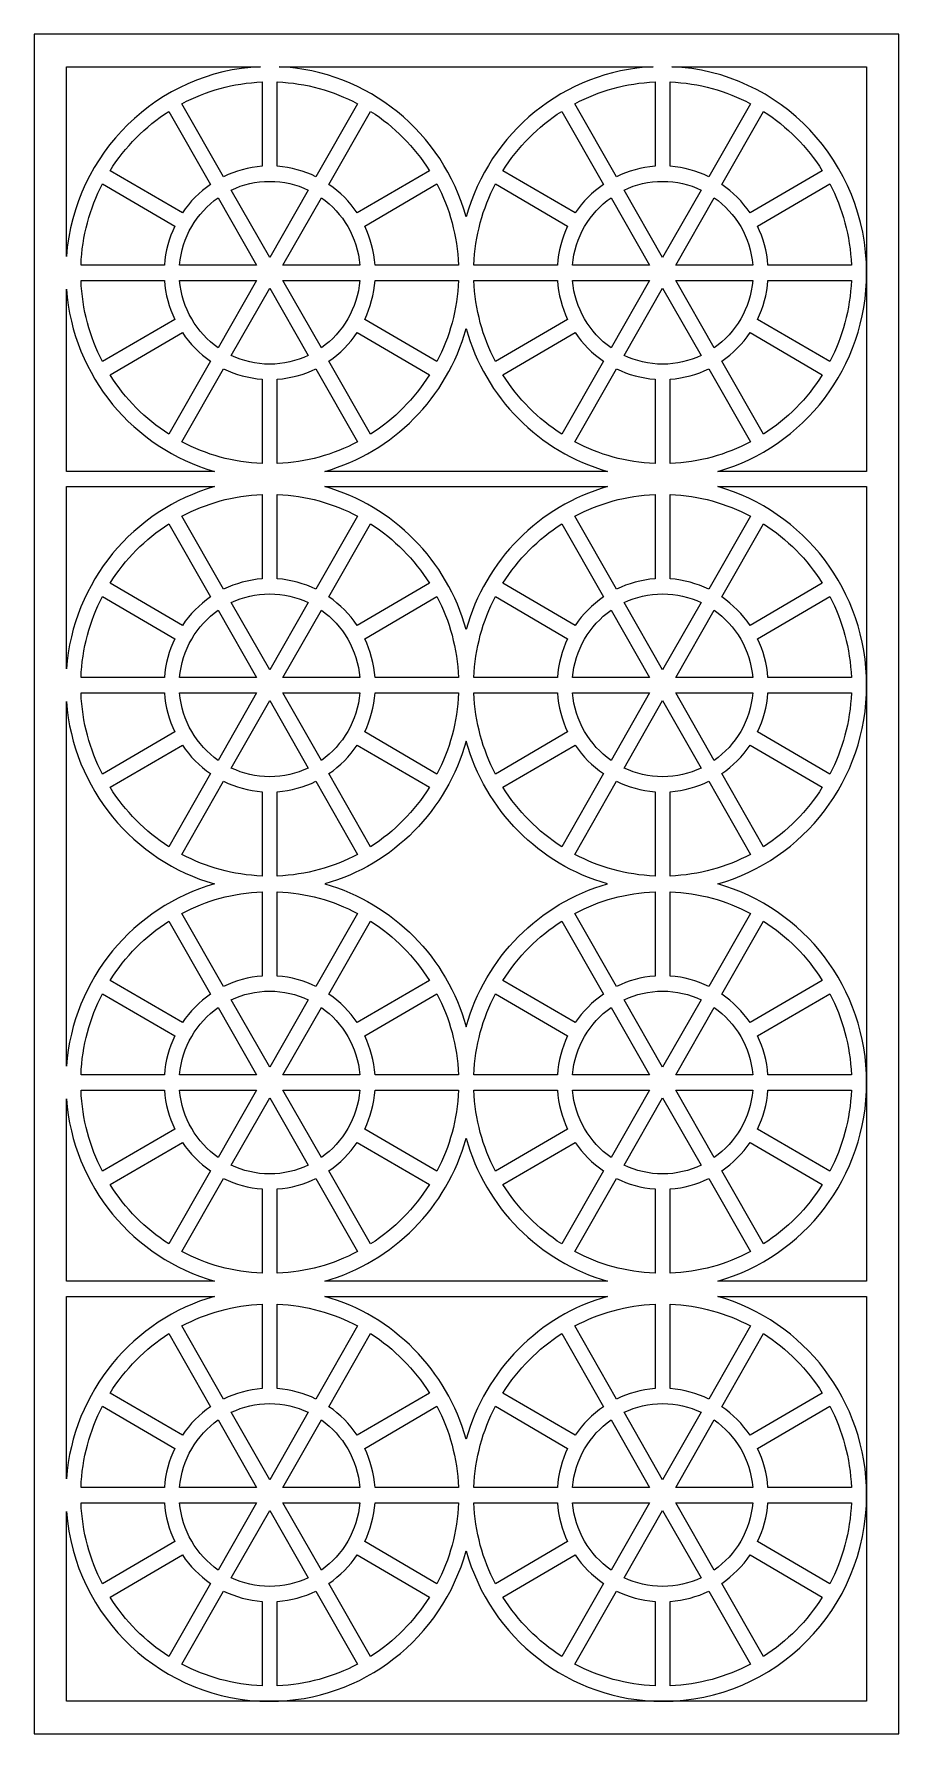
# Model space of a CAD drawing. Header units: centimetres. Extents: x -2.2 to 2.2, y -4.33 to 4.33.
import ezdxf

# ---------------------------------------------------------------- set-up
doc = ezdxf.new("R2010")
doc.units = ezdxf.units.CM
doc.header["$MEASUREMENT"] = 0
doc.layers.add('Layer 1', color=7, linetype='Continuous')

msp = doc.modelspace()

# ---------------------------------------------------------------- linework, layer by layer
at = {"layer": 'Layer 1', "color": 2}
for points, knots in [([(-2.20345, 4.33143), (-2.20345, 4.33143), (2.20345, 4.33143), (2.20345, 4.33143), (2.20345, 4.33143), (2.20345, 4.33143), (2.20345, -4.33143), (2.20345, -4.33143), (2.20345, -4.33143), (2.20345, -4.33143), (-2.20345, -4.33143), (-2.20345, -4.33143), (-2.20345, -4.33143), (-2.20345, -1.37533), (-2.20345, 1.45671), (-2.20345, 4.33143)], [0, 0, 0, 0, 0.2, 0.2, 0.2, 0.2, 0.4, 0.4, 0.4, 0.4, 0.6, 0.6, 0.6, 0.6, 1, 1, 1, 1]), ([(-1.04929, 4.16482), (-1.04929, 4.16482), (-2.03868, 4.16482), (-2.03868, 4.16482), (-2.03868, 4.16482), (-2.03868, 4.16482), (-2.03868, 3.19825), (-2.03868, 3.19825), (-2.03868, 3.19825), (-1.99782, 3.72413), (-1.57408, 4.14129), (-1.04929, 4.16482)], [0, 0, 0, 0, 0.25, 0.25, 0.25, 0.25, 0.5, 0.5, 0.5, 0.5, 1, 1, 1, 1]), ([(0.95166, 4.16482), (0.95166, 4.16482), (-0.95493, 4.16482), (-0.95493, 4.16482), (-0.95493, 4.16482), (-0.49945, 4.14405), (-0.12025, 3.82672), (-0.00164, 3.39928), (-0.00164, 3.39928), (0.11696, 3.82672), (0.49619, 4.14405), (0.95166, 4.16482)], [0, 0, 0, 0, 0.25, 0.25, 0.25, 0.25, 0.5, 0.5, 0.5, 0.5, 1, 1, 1, 1]), ([(2.03868, 3.11484), (2.03868, 3.11484), (2.03868, 4.16482), (2.03868, 4.16482), (2.03868, 4.16482), (2.03868, 4.16482), (1.04601, 4.16482), (1.04601, 4.16482), (1.04601, 4.16482), (1.59828, 4.14006), (2.03868, 3.67939), (2.03868, 3.11484)], [0, 0, 0, 0, 0.25, 0.25, 0.25, 0.25, 0.5, 0.5, 0.5, 0.5, 1, 1, 1, 1]), ([(-1.44983, 3.97636), (-1.44983, 3.97636), (-1.23731, 3.60415), (-1.23731, 3.60415), (-1.23731, 3.60415), (-1.17729, 3.63366), (-1.11104, 3.65224), (-1.04109, 3.65725), (-1.04109, 3.65725), (-1.04109, 3.65725), (-1.04109, 4.08704), (-1.04109, 4.08704), (-1.04109, 4.08704), (-1.18824, 4.08116), (-1.32686, 4.04178), (-1.44983, 3.97636)], [0, 0, 0, 0, 0.2, 0.2, 0.2, 0.2, 0.4, 0.4, 0.4, 0.4, 0.6, 0.6, 0.6, 0.6, 1, 1, 1, 1]), ([(-0.76769, 3.60412), (-0.76769, 3.60412), (-0.55517, 3.97636), (-0.55517, 3.97636), (-0.55517, 3.97636), (-0.67811, 4.04181), (-0.81675, 4.08116), (-0.96391, 4.08704), (-0.96391, 4.08704), (-0.96391, 4.08704), (-0.96391, 3.65725), (-0.96391, 3.65725), (-0.96391, 3.65725), (-0.89395, 3.65224), (-0.82771, 3.63365), (-0.76769, 3.60412)], [0, 0, 0, 0, 0.2, 0.2, 0.2, 0.2, 0.4, 0.4, 0.4, 0.4, 0.6, 0.6, 0.6, 0.6, 1, 1, 1, 1]), ([(0.55191, 3.97636), (0.55191, 3.97636), (0.76442, 3.60415), (0.76442, 3.60415), (0.76442, 3.60415), (0.82445, 3.63366), (0.89069, 3.65224), (0.96065, 3.65725), (0.96065, 3.65725), (0.96065, 3.65725), (0.96065, 4.08704), (0.96065, 4.08704), (0.96065, 4.08704), (0.8135, 4.08116), (0.67488, 4.04178), (0.55191, 3.97636)], [0, 0, 0, 0, 0.2, 0.2, 0.2, 0.2, 0.4, 0.4, 0.4, 0.4, 0.6, 0.6, 0.6, 0.6, 1, 1, 1, 1]), ([(1.23404, 3.60412), (1.23404, 3.60412), (1.44657, 3.97636), (1.44657, 3.97636), (1.44657, 3.97636), (1.32363, 4.04181), (1.18499, 4.08116), (1.03783, 4.08704), (1.03783, 4.08704), (1.03783, 4.08704), (1.03783, 3.65725), (1.03783, 3.65725), (1.03783, 3.65725), (1.10778, 3.65224), (1.17402, 3.63365), (1.23404, 3.60412)], [0, 0, 0, 0, 0.2, 0.2, 0.2, 0.2, 0.4, 0.4, 0.4, 0.4, 0.6, 0.6, 0.6, 0.6, 1, 1, 1, 1]), ([(-1.81585, 3.63476), (-1.81585, 3.63476), (-1.4477, 3.41983), (-1.4477, 3.41983), (-1.4477, 3.41983), (-1.40936, 3.47692), (-1.36058, 3.52628), (-1.3041, 3.56504), (-1.3041, 3.56504), (-1.3041, 3.56504), (-1.51663, 3.93728), (-1.51663, 3.93728), (-1.51663, 3.93728), (-1.63714, 3.8601), (-1.73948, 3.75657), (-1.81585, 3.63476)], [0, 0, 0, 0, 0.2, 0.2, 0.2, 0.2, 0.4, 0.4, 0.4, 0.4, 0.6, 0.6, 0.6, 0.6, 1, 1, 1, 1]), ([(-0.48836, 3.93726), (-0.48836, 3.93726), (-0.70091, 3.56501), (-0.70091, 3.56501), (-0.70091, 3.56501), (-0.64444, 3.52624), (-0.59562, 3.47692), (-0.55729, 3.41982), (-0.55729, 3.41982), (-0.55729, 3.41982), (-0.18918, 3.63473), (-0.18918, 3.63473), (-0.18918, 3.63473), (-0.26552, 3.75656), (-0.36789, 3.86006), (-0.48836, 3.93726)], [0, 0, 0, 0, 0.2, 0.2, 0.2, 0.2, 0.4, 0.4, 0.4, 0.4, 0.6, 0.6, 0.6, 0.6, 1, 1, 1, 1]), ([(0.18589, 3.63476), (0.18589, 3.63476), (0.55403, 3.41983), (0.55403, 3.41983), (0.55403, 3.41983), (0.59238, 3.47692), (0.64116, 3.52628), (0.69763, 3.56504), (0.69763, 3.56504), (0.69763, 3.56504), (0.48511, 3.93728), (0.48511, 3.93728), (0.48511, 3.93728), (0.3646, 3.8601), (0.26225, 3.75657), (0.18589, 3.63476)], [0, 0, 0, 0, 0.2, 0.2, 0.2, 0.2, 0.4, 0.4, 0.4, 0.4, 0.6, 0.6, 0.6, 0.6, 1, 1, 1, 1]), ([(1.51337, 3.93726), (1.51337, 3.93726), (1.30083, 3.56501), (1.30083, 3.56501), (1.30083, 3.56501), (1.35729, 3.52624), (1.40612, 3.47692), (1.44445, 3.41982), (1.44445, 3.41982), (1.44445, 3.41982), (1.81256, 3.63473), (1.81256, 3.63473), (1.81256, 3.63473), (1.73622, 3.75656), (1.63385, 3.86006), (1.51337, 3.93726)], [0, 0, 0, 0, 0.2, 0.2, 0.2, 0.2, 0.4, 0.4, 0.4, 0.4, 0.6, 0.6, 0.6, 0.6, 1, 1, 1, 1]), ([(-1.96398, 3.15387), (-1.96398, 3.15387), (-1.53892, 3.15387), (-1.53892, 3.15387), (-1.53892, 3.15387), (-1.53395, 3.22461), (-1.51559, 3.29161), (-1.48638, 3.35229), (-1.48638, 3.35229), (-1.48638, 3.35229), (-1.85453, 3.56721), (-1.85453, 3.56721), (-1.85453, 3.56721), (-1.91928, 3.44289), (-1.95817, 3.30267), (-1.96398, 3.15387)], [0, 0, 0, 0, 0.2, 0.2, 0.2, 0.2, 0.4, 0.4, 0.4, 0.4, 0.6, 0.6, 0.6, 0.6, 1, 1, 1, 1]), ([(-1.0025, 3.19287), (-1.0025, 3.19287), (-0.80639, 3.53635), (-0.80639, 3.53635), (-0.80639, 3.53635), (-0.8659, 3.56473), (-0.93234, 3.58064), (-1.0025, 3.58064), (-1.0025, 3.58064), (-1.07264, 3.58064), (-1.13909, 3.56473), (-1.19861, 3.53636), (-1.19861, 3.53636), (-1.19861, 3.53636), (-1.0025, 3.19287), (-1.0025, 3.19287)], [0, 0, 0, 0, 0.2, 0.2, 0.2, 0.2, 0.4, 0.4, 0.4, 0.4, 0.6, 0.6, 0.6, 0.6, 1, 1, 1, 1]), ([(-0.15051, 3.56719), (-0.15051, 3.56719), (-0.51861, 3.35228), (-0.51861, 3.35228), (-0.51861, 3.35228), (-0.48941, 3.2916), (-0.47104, 3.2246), (-0.46607, 3.15386), (-0.46607, 3.15386), (-0.46607, 3.15386), (-0.04107, 3.15386), (-0.04107, 3.15386), (-0.04107, 3.15386), (-0.04687, 3.30267), (-0.0858, 3.44285), (-0.15051, 3.56719)], [0, 0, 0, 0, 0.2, 0.2, 0.2, 0.2, 0.4, 0.4, 0.4, 0.4, 0.6, 0.6, 0.6, 0.6, 1, 1, 1, 1]), ([(0.03775, 3.15387), (0.03775, 3.15387), (0.46282, 3.15387), (0.46282, 3.15387), (0.46282, 3.15387), (0.46779, 3.22461), (0.48614, 3.29161), (0.51535, 3.35229), (0.51535, 3.35229), (0.51535, 3.35229), (0.14721, 3.56721), (0.14721, 3.56721), (0.14721, 3.56721), (0.08246, 3.44289), (0.04356, 3.30267), (0.03775, 3.15387)], [0, 0, 0, 0, 0.2, 0.2, 0.2, 0.2, 0.4, 0.4, 0.4, 0.4, 0.6, 0.6, 0.6, 0.6, 1, 1, 1, 1]), ([(0.99924, 3.19287), (0.99924, 3.19287), (1.19535, 3.53635), (1.19535, 3.53635), (1.19535, 3.53635), (1.13584, 3.56473), (1.06939, 3.58064), (0.99924, 3.58064), (0.99924, 3.58064), (0.92909, 3.58064), (0.86264, 3.56473), (0.80312, 3.53636), (0.80312, 3.53636), (0.80312, 3.53636), (0.99924, 3.19287), (0.99924, 3.19287)], [0, 0, 0, 0, 0.2, 0.2, 0.2, 0.2, 0.4, 0.4, 0.4, 0.4, 0.6, 0.6, 0.6, 0.6, 1, 1, 1, 1]), ([(1.85122, 3.56719), (1.85122, 3.56719), (1.48313, 3.35228), (1.48313, 3.35228), (1.48313, 3.35228), (1.51233, 3.2916), (1.5307, 3.2246), (1.53567, 3.15386), (1.53567, 3.15386), (1.53567, 3.15386), (1.96067, 3.15386), (1.96067, 3.15386), (1.96067, 3.15386), (1.95487, 3.30267), (1.91594, 3.44285), (1.85122, 3.56719)], [0, 0, 0, 0, 0.2, 0.2, 0.2, 0.2, 0.4, 0.4, 0.4, 0.4, 0.6, 0.6, 0.6, 0.6, 1, 1, 1, 1]), ([(-1.4615, 3.15387), (-1.4615, 3.15387), (-1.06934, 3.15387), (-1.06934, 3.15387), (-1.06934, 3.15387), (-1.06934, 3.15387), (-1.26541, 3.49727), (-1.26541, 3.49727), (-1.26541, 3.49727), (-1.37498, 3.4201), (-1.44983, 3.29604), (-1.4615, 3.15387)], [0, 0, 0, 0, 0.25, 0.25, 0.25, 0.25, 0.5, 0.5, 0.5, 0.5, 1, 1, 1, 1]), ([(-0.73958, 3.49728), (-0.73958, 3.49728), (-0.93566, 3.15386), (-0.93566, 3.15386), (-0.93566, 3.15386), (-0.93566, 3.15386), (-0.5435, 3.15386), (-0.5435, 3.15386), (-0.5435, 3.15386), (-0.55517, 3.29603), (-0.63003, 3.42011), (-0.73958, 3.49728)], [0, 0, 0, 0, 0.25, 0.25, 0.25, 0.25, 0.5, 0.5, 0.5, 0.5, 1, 1, 1, 1]), ([(0.54023, 3.15387), (0.54023, 3.15387), (0.9324, 3.15387), (0.9324, 3.15387), (0.9324, 3.15387), (0.9324, 3.15387), (0.73633, 3.49727), (0.73633, 3.49727), (0.73633, 3.49727), (0.62676, 3.4201), (0.55191, 3.29604), (0.54023, 3.15387)], [0, 0, 0, 0, 0.25, 0.25, 0.25, 0.25, 0.5, 0.5, 0.5, 0.5, 1, 1, 1, 1]), ([(1.26215, 3.49728), (1.26215, 3.49728), (1.06608, 3.15386), (1.06608, 3.15386), (1.06608, 3.15386), (1.06608, 3.15386), (1.45824, 3.15386), (1.45824, 3.15386), (1.45824, 3.15386), (1.44657, 3.29603), (1.37171, 3.42011), (1.26215, 3.49728)], [0, 0, 0, 0, 0.25, 0.25, 0.25, 0.25, 0.5, 0.5, 0.5, 0.5, 1, 1, 1, 1]), ([(-1.8545, 2.66247), (-1.8545, 2.66247), (-1.4864, 2.87738), (-1.4864, 2.87738), (-1.4864, 2.87738), (-1.51558, 2.93807), (-1.53396, 3.00509), (-1.53893, 3.07582), (-1.53893, 3.07582), (-1.53893, 3.07582), (-1.96393, 3.07582), (-1.96393, 3.07582), (-1.96393, 3.07582), (-1.95813, 2.92703), (-1.91921, 2.7868), (-1.8545, 2.66247)], [0, 0, 0, 0, 0.2, 0.2, 0.2, 0.2, 0.4, 0.4, 0.4, 0.4, 0.6, 0.6, 0.6, 0.6, 1, 1, 1, 1]), ([(-1.26542, 2.73236), (-1.26542, 2.73236), (-1.06932, 3.07582), (-1.06932, 3.07582), (-1.06932, 3.07582), (-1.06932, 3.07582), (-1.4615, 3.07582), (-1.4615, 3.07582), (-1.4615, 3.07582), (-1.44983, 2.93364), (-1.37497, 2.80954), (-1.26542, 2.73236)], [0, 0, 0, 0, 0.25, 0.25, 0.25, 0.25, 0.5, 0.5, 0.5, 0.5, 1, 1, 1, 1]), ([(-1.0025, 3.0368), (-1.0025, 3.0368), (-1.19862, 2.69329), (-1.19862, 2.69329), (-1.19862, 2.69329), (-1.13912, 2.66492), (-1.07265, 2.64905), (-1.0025, 2.64905), (-1.0025, 2.64905), (-0.93234, 2.64905), (-0.86588, 2.66492), (-0.80638, 2.6933), (-0.80638, 2.6933), (-0.80638, 2.6933), (-1.0025, 3.0368), (-1.0025, 3.0368)], [0, 0, 0, 0, 0.2, 0.2, 0.2, 0.2, 0.4, 0.4, 0.4, 0.4, 0.6, 0.6, 0.6, 0.6, 1, 1, 1, 1]), ([(-0.54348, 3.07583), (-0.54348, 3.07583), (-0.93567, 3.07583), (-0.93567, 3.07583), (-0.93567, 3.07583), (-0.93567, 3.07583), (-0.73957, 2.73238), (-0.73957, 2.73238), (-0.73957, 2.73238), (-0.63, 2.80957), (-0.55515, 2.93364), (-0.54348, 3.07583)], [0, 0, 0, 0, 0.25, 0.25, 0.25, 0.25, 0.5, 0.5, 0.5, 0.5, 1, 1, 1, 1]), ([(-0.04101, 3.07583), (-0.04101, 3.07583), (-0.46607, 3.07583), (-0.46607, 3.07583), (-0.46607, 3.07583), (-0.47104, 3.00509), (-0.4894, 2.93808), (-0.51859, 2.87739), (-0.51859, 2.87739), (-0.51859, 2.87739), (-0.15044, 2.66245), (-0.15044, 2.66245), (-0.15044, 2.66245), (-0.08571, 2.78679), (-0.04682, 2.92701), (-0.04101, 3.07583)], [0, 0, 0, 0, 0.2, 0.2, 0.2, 0.2, 0.4, 0.4, 0.4, 0.4, 0.6, 0.6, 0.6, 0.6, 1, 1, 1, 1]), ([(0.14723, 2.66247), (0.14723, 2.66247), (0.51534, 2.87738), (0.51534, 2.87738), (0.51534, 2.87738), (0.48616, 2.93807), (0.46777, 3.00509), (0.46281, 3.07582), (0.46281, 3.07582), (0.46281, 3.07582), (0.03781, 3.07582), (0.03781, 3.07582), (0.03781, 3.07582), (0.04361, 2.92703), (0.08253, 2.7868), (0.14723, 2.66247)], [0, 0, 0, 0, 0.2, 0.2, 0.2, 0.2, 0.4, 0.4, 0.4, 0.4, 0.6, 0.6, 0.6, 0.6, 1, 1, 1, 1]), ([(0.73632, 2.73236), (0.73632, 2.73236), (0.93241, 3.07582), (0.93241, 3.07582), (0.93241, 3.07582), (0.93241, 3.07582), (0.54024, 3.07582), (0.54024, 3.07582), (0.54024, 3.07582), (0.55191, 2.93364), (0.62677, 2.80954), (0.73632, 2.73236)], [0, 0, 0, 0, 0.25, 0.25, 0.25, 0.25, 0.5, 0.5, 0.5, 0.5, 1, 1, 1, 1]), ([(0.99924, 3.0368), (0.99924, 3.0368), (0.80311, 2.69329), (0.80311, 2.69329), (0.80311, 2.69329), (0.86262, 2.66492), (0.92909, 2.64905), (0.99924, 2.64905), (0.99924, 2.64905), (1.06939, 2.64905), (1.13586, 2.66492), (1.19536, 2.6933), (1.19536, 2.6933), (1.19536, 2.6933), (0.99924, 3.0368), (0.99924, 3.0368)], [0, 0, 0, 0, 0.2, 0.2, 0.2, 0.2, 0.4, 0.4, 0.4, 0.4, 0.6, 0.6, 0.6, 0.6, 1, 1, 1, 1]), ([(1.45825, 3.07583), (1.45825, 3.07583), (1.06607, 3.07583), (1.06607, 3.07583), (1.06607, 3.07583), (1.06607, 3.07583), (1.26216, 2.73238), (1.26216, 2.73238), (1.26216, 2.73238), (1.37173, 2.80957), (1.44658, 2.93364), (1.45825, 3.07583)], [0, 0, 0, 0, 0.25, 0.25, 0.25, 0.25, 0.5, 0.5, 0.5, 0.5, 1, 1, 1, 1]), ([(2.03868, 2.10277), (2.03868, 2.10277), (2.03868, 3.11484), (2.03868, 3.11484), (2.03868, 3.11484), (2.03868, 2.63306), (1.71793, 2.22691), (1.28065, 2.10277), (1.28065, 2.10277), (1.28065, 2.10277), (2.03868, 2.10277), (2.03868, 2.10277)], [0, 0, 0, 0, 0.25, 0.25, 0.25, 0.25, 0.5, 0.5, 0.5, 0.5, 1, 1, 1, 1]), ([(1.96072, 3.07583), (1.96072, 3.07583), (1.53567, 3.07583), (1.53567, 3.07583), (1.53567, 3.07583), (1.5307, 3.00509), (1.51234, 2.93808), (1.48314, 2.87739), (1.48314, 2.87739), (1.48314, 2.87739), (1.85129, 2.66245), (1.85129, 2.66245), (1.85129, 2.66245), (1.91603, 2.78679), (1.95491, 2.92701), (1.96072, 3.07583)], [0, 0, 0, 0, 0.2, 0.2, 0.2, 0.2, 0.4, 0.4, 0.4, 0.4, 0.6, 0.6, 0.6, 0.6, 1, 1, 1, 1]), ([(-2.03868, 3.03164), (-2.03868, 3.03164), (-2.03868, 2.10277), (-2.03868, 2.10277), (-2.03868, 2.10277), (-2.03868, 2.10277), (-1.28392, 2.10277), (-1.28392, 2.10277), (-1.28392, 2.10277), (-1.69577, 2.2197), (-2.00421, 2.58681), (-2.03868, 3.03164)], [0, 0, 0, 0, 0.25, 0.25, 0.25, 0.25, 0.5, 0.5, 0.5, 0.5, 1, 1, 1, 1]), ([(-1.51665, 2.29235), (-1.51665, 2.29235), (-1.30412, 2.6646), (-1.30412, 2.6646), (-1.30412, 2.6646), (-1.36058, 2.70337), (-1.40941, 2.75272), (-1.44774, 2.80984), (-1.44774, 2.80984), (-1.44774, 2.80984), (-1.81585, 2.59493), (-1.81585, 2.59493), (-1.81585, 2.59493), (-1.73952, 2.47309), (-1.63713, 2.36954), (-1.51665, 2.29235)], [0, 0, 0, 0, 0.2, 0.2, 0.2, 0.2, 0.4, 0.4, 0.4, 0.4, 0.6, 0.6, 0.6, 0.6, 1, 1, 1, 1]), ([(-0.72098, 2.10277), (-0.72098, 2.10277), (0.71769, 2.10277), (0.71769, 2.10277), (0.71769, 2.10277), (0.36994, 2.20153), (0.09594, 2.47866), (-0.00164, 2.83034), (-0.00164, 2.83034), (-0.09923, 2.47866), (-0.37323, 2.20153), (-0.72098, 2.10277)], [0, 0, 0, 0, 0.25, 0.25, 0.25, 0.25, 0.5, 0.5, 0.5, 0.5, 1, 1, 1, 1]), ([(-0.18912, 2.59493), (-0.18912, 2.59493), (-0.55725, 2.80985), (-0.55725, 2.80985), (-0.55725, 2.80985), (-0.59559, 2.75274), (-0.64439, 2.70338), (-0.70087, 2.6646), (-0.70087, 2.6646), (-0.70087, 2.6646), (-0.48833, 2.29236), (-0.48833, 2.29236), (-0.48833, 2.29236), (-0.36783, 2.36956), (-0.26546, 2.47308), (-0.18912, 2.59493)], [0, 0, 0, 0, 0.2, 0.2, 0.2, 0.2, 0.4, 0.4, 0.4, 0.4, 0.6, 0.6, 0.6, 0.6, 1, 1, 1, 1]), ([(0.48509, 2.29235), (0.48509, 2.29235), (0.69762, 2.6646), (0.69762, 2.6646), (0.69762, 2.6646), (0.64115, 2.70337), (0.59233, 2.75272), (0.55399, 2.80984), (0.55399, 2.80984), (0.55399, 2.80984), (0.18589, 2.59493), (0.18589, 2.59493), (0.18589, 2.59493), (0.26222, 2.47309), (0.36461, 2.36954), (0.48509, 2.29235)], [0, 0, 0, 0, 0.2, 0.2, 0.2, 0.2, 0.4, 0.4, 0.4, 0.4, 0.6, 0.6, 0.6, 0.6, 1, 1, 1, 1]), ([(1.81262, 2.59493), (1.81262, 2.59493), (1.44449, 2.80985), (1.44449, 2.80985), (1.44449, 2.80985), (1.40614, 2.75274), (1.35735, 2.70338), (1.30086, 2.6646), (1.30086, 2.6646), (1.30086, 2.6646), (1.5134, 2.29236), (1.5134, 2.29236), (1.5134, 2.29236), (1.63391, 2.36956), (1.73627, 2.47308), (1.81262, 2.59493)], [0, 0, 0, 0, 0.2, 0.2, 0.2, 0.2, 0.4, 0.4, 0.4, 0.4, 0.6, 0.6, 0.6, 0.6, 1, 1, 1, 1]), ([(-1.23732, 2.6255), (-1.23732, 2.6255), (-1.44987, 2.25325), (-1.44987, 2.25325), (-1.44987, 2.25325), (-1.32691, 2.1878), (-1.18826, 2.1485), (-1.04109, 2.14263), (-1.04109, 2.14263), (-1.04109, 2.14263), (-1.04109, 2.57241), (-1.04109, 2.57241), (-1.04109, 2.57241), (-1.11105, 2.57743), (-1.1773, 2.59598), (-1.23732, 2.6255)], [0, 0, 0, 0, 0.2, 0.2, 0.2, 0.2, 0.4, 0.4, 0.4, 0.4, 0.6, 0.6, 0.6, 0.6, 1, 1, 1, 1]), ([(-0.55514, 2.25328), (-0.55514, 2.25328), (-0.76766, 2.62549), (-0.76766, 2.62549), (-0.76766, 2.62549), (-0.82768, 2.59598), (-0.89395, 2.57743), (-0.96391, 2.57241), (-0.96391, 2.57241), (-0.96391, 2.57241), (-0.96391, 2.14263), (-0.96391, 2.14263), (-0.96391, 2.14263), (-0.81674, 2.14851), (-0.67811, 2.18784), (-0.55514, 2.25328)], [0, 0, 0, 0, 0.2, 0.2, 0.2, 0.2, 0.4, 0.4, 0.4, 0.4, 0.6, 0.6, 0.6, 0.6, 1, 1, 1, 1]), ([(0.76442, 2.6255), (0.76442, 2.6255), (0.55187, 2.25325), (0.55187, 2.25325), (0.55187, 2.25325), (0.67482, 2.1878), (0.81348, 2.1485), (0.96065, 2.14263), (0.96065, 2.14263), (0.96065, 2.14263), (0.96065, 2.57241), (0.96065, 2.57241), (0.96065, 2.57241), (0.89069, 2.57743), (0.82443, 2.59598), (0.76442, 2.6255)], [0, 0, 0, 0, 0.2, 0.2, 0.2, 0.2, 0.4, 0.4, 0.4, 0.4, 0.6, 0.6, 0.6, 0.6, 1, 1, 1, 1]), ([(1.44659, 2.25328), (1.44659, 2.25328), (1.23408, 2.62549), (1.23408, 2.62549), (1.23408, 2.62549), (1.17406, 2.59598), (1.10779, 2.57743), (1.03783, 2.57241), (1.03783, 2.57241), (1.03783, 2.57241), (1.03783, 2.14263), (1.03783, 2.14263), (1.03783, 2.14263), (1.185, 2.14851), (1.32363, 2.18784), (1.44659, 2.25328)], [0, 0, 0, 0, 0.2, 0.2, 0.2, 0.2, 0.4, 0.4, 0.4, 0.4, 0.6, 0.6, 0.6, 0.6, 1, 1, 1, 1]), ([(-2.03868, 2.02474), (-2.03868, 2.02474), (-2.03868, 1.09583), (-2.03868, 1.09583), (-2.03868, 1.09583), (-2.0042, 1.54075), (-1.69563, 1.9079), (-1.28367, 2.02474), (-1.28367, 2.02474), (-1.28367, 2.02474), (-2.03868, 2.02474), (-2.03868, 2.02474)], [0, 0, 0, 0, 0.25, 0.25, 0.25, 0.25, 0.5, 0.5, 0.5, 0.5, 1, 1, 1, 1]), ([(0.71796, 2.02474), (0.71796, 2.02474), (-0.72125, 2.02474), (-0.72125, 2.02474), (-0.72125, 2.02474), (-0.37338, 1.92604), (-0.09926, 1.64886), (-0.00164, 1.29708), (-0.00164, 1.29708), (0.09596, 1.64886), (0.37009, 1.92604), (0.71796, 2.02474)], [0, 0, 0, 0, 0.25, 0.25, 0.25, 0.25, 0.5, 0.5, 0.5, 0.5, 1, 1, 1, 1]), ([(2.03868, 1.01263), (2.03868, 1.01263), (2.03868, 2.02474), (2.03868, 2.02474), (2.03868, 2.02474), (2.03868, 2.02474), (1.2804, 2.02474), (1.2804, 2.02474), (1.2804, 2.02474), (1.7178, 1.90069), (2.03868, 1.4945), (2.03868, 1.01263)], [0, 0, 0, 0, 0.25, 0.25, 0.25, 0.25, 0.5, 0.5, 0.5, 0.5, 1, 1, 1, 1]), ([(-1.44983, 1.87416), (-1.44983, 1.87416), (-1.23731, 1.50195), (-1.23731, 1.50195), (-1.23731, 1.50195), (-1.17729, 1.53146), (-1.11104, 1.55004), (-1.04109, 1.55505), (-1.04109, 1.55505), (-1.04109, 1.55505), (-1.04109, 1.98484), (-1.04109, 1.98484), (-1.04109, 1.98484), (-1.18824, 1.97896), (-1.32686, 1.93958), (-1.44983, 1.87416)], [0, 0, 0, 0, 0.2, 0.2, 0.2, 0.2, 0.4, 0.4, 0.4, 0.4, 0.6, 0.6, 0.6, 0.6, 1, 1, 1, 1]), ([(-0.76769, 1.50192), (-0.76769, 1.50192), (-0.55517, 1.87416), (-0.55517, 1.87416), (-0.55517, 1.87416), (-0.67811, 1.93961), (-0.81675, 1.97896), (-0.96391, 1.98484), (-0.96391, 1.98484), (-0.96391, 1.98484), (-0.96391, 1.55505), (-0.96391, 1.55505), (-0.96391, 1.55505), (-0.89395, 1.55004), (-0.82771, 1.53145), (-0.76769, 1.50192)], [0, 0, 0, 0, 0.2, 0.2, 0.2, 0.2, 0.4, 0.4, 0.4, 0.4, 0.6, 0.6, 0.6, 0.6, 1, 1, 1, 1]), ([(0.55191, 1.87416), (0.55191, 1.87416), (0.76442, 1.50195), (0.76442, 1.50195), (0.76442, 1.50195), (0.82445, 1.53146), (0.89069, 1.55004), (0.96065, 1.55505), (0.96065, 1.55505), (0.96065, 1.55505), (0.96065, 1.98484), (0.96065, 1.98484), (0.96065, 1.98484), (0.8135, 1.97896), (0.67488, 1.93958), (0.55191, 1.87416)], [0, 0, 0, 0, 0.2, 0.2, 0.2, 0.2, 0.4, 0.4, 0.4, 0.4, 0.6, 0.6, 0.6, 0.6, 1, 1, 1, 1]), ([(1.23404, 1.50192), (1.23404, 1.50192), (1.44657, 1.87416), (1.44657, 1.87416), (1.44657, 1.87416), (1.32363, 1.93961), (1.18499, 1.97896), (1.03783, 1.98484), (1.03783, 1.98484), (1.03783, 1.98484), (1.03783, 1.55505), (1.03783, 1.55505), (1.03783, 1.55505), (1.10778, 1.55004), (1.17402, 1.53145), (1.23404, 1.50192)], [0, 0, 0, 0, 0.2, 0.2, 0.2, 0.2, 0.4, 0.4, 0.4, 0.4, 0.6, 0.6, 0.6, 0.6, 1, 1, 1, 1]), ([(-1.81585, 1.53256), (-1.81585, 1.53256), (-1.4477, 1.31762), (-1.4477, 1.31762), (-1.4477, 1.31762), (-1.40936, 1.37472), (-1.36058, 1.42408), (-1.3041, 1.46284), (-1.3041, 1.46284), (-1.3041, 1.46284), (-1.51663, 1.83508), (-1.51663, 1.83508), (-1.51663, 1.83508), (-1.63714, 1.7579), (-1.73948, 1.65437), (-1.81585, 1.53256)], [0, 0, 0, 0, 0.2, 0.2, 0.2, 0.2, 0.4, 0.4, 0.4, 0.4, 0.6, 0.6, 0.6, 0.6, 1, 1, 1, 1]), ([(-0.48836, 1.83506), (-0.48836, 1.83506), (-0.70091, 1.4628), (-0.70091, 1.4628), (-0.70091, 1.4628), (-0.64444, 1.42404), (-0.59562, 1.37472), (-0.55729, 1.31762), (-0.55729, 1.31762), (-0.55729, 1.31762), (-0.18918, 1.53253), (-0.18918, 1.53253), (-0.18918, 1.53253), (-0.26552, 1.65436), (-0.36789, 1.75786), (-0.48836, 1.83506)], [0, 0, 0, 0, 0.2, 0.2, 0.2, 0.2, 0.4, 0.4, 0.4, 0.4, 0.6, 0.6, 0.6, 0.6, 1, 1, 1, 1]), ([(0.18589, 1.53256), (0.18589, 1.53256), (0.55403, 1.31762), (0.55403, 1.31762), (0.55403, 1.31762), (0.59238, 1.37472), (0.64116, 1.42408), (0.69763, 1.46284), (0.69763, 1.46284), (0.69763, 1.46284), (0.48511, 1.83508), (0.48511, 1.83508), (0.48511, 1.83508), (0.3646, 1.7579), (0.26225, 1.65437), (0.18589, 1.53256)], [0, 0, 0, 0, 0.2, 0.2, 0.2, 0.2, 0.4, 0.4, 0.4, 0.4, 0.6, 0.6, 0.6, 0.6, 1, 1, 1, 1]), ([(1.51337, 1.83506), (1.51337, 1.83506), (1.30083, 1.4628), (1.30083, 1.4628), (1.30083, 1.4628), (1.35729, 1.42404), (1.40612, 1.37472), (1.44445, 1.31762), (1.44445, 1.31762), (1.44445, 1.31762), (1.81256, 1.53253), (1.81256, 1.53253), (1.81256, 1.53253), (1.73622, 1.65436), (1.63385, 1.75786), (1.51337, 1.83506)], [0, 0, 0, 0, 0.2, 0.2, 0.2, 0.2, 0.4, 0.4, 0.4, 0.4, 0.6, 0.6, 0.6, 0.6, 1, 1, 1, 1]), ([(-1.0025, 1.09067), (-1.0025, 1.09067), (-0.80639, 1.43415), (-0.80639, 1.43415), (-0.80639, 1.43415), (-0.8659, 1.46253), (-0.93234, 1.47844), (-1.0025, 1.47844), (-1.0025, 1.47844), (-1.07264, 1.47844), (-1.13909, 1.46252), (-1.19861, 1.43416), (-1.19861, 1.43416), (-1.19861, 1.43416), (-1.0025, 1.09067), (-1.0025, 1.09067)], [0, 0, 0, 0, 0.2, 0.2, 0.2, 0.2, 0.4, 0.4, 0.4, 0.4, 0.6, 0.6, 0.6, 0.6, 1, 1, 1, 1]), ([(0.99924, 1.09067), (0.99924, 1.09067), (1.19535, 1.43415), (1.19535, 1.43415), (1.19535, 1.43415), (1.13584, 1.46253), (1.06939, 1.47844), (0.99924, 1.47844), (0.99924, 1.47844), (0.92909, 1.47844), (0.86264, 1.46252), (0.80312, 1.43416), (0.80312, 1.43416), (0.80312, 1.43416), (0.99924, 1.09067), (0.99924, 1.09067)], [0, 0, 0, 0, 0.2, 0.2, 0.2, 0.2, 0.4, 0.4, 0.4, 0.4, 0.6, 0.6, 0.6, 0.6, 1, 1, 1, 1]), ([(-1.96398, 1.05167), (-1.96398, 1.05167), (-1.53892, 1.05167), (-1.53892, 1.05167), (-1.53892, 1.05167), (-1.53395, 1.12241), (-1.51559, 1.18941), (-1.48638, 1.25009), (-1.48638, 1.25009), (-1.48638, 1.25009), (-1.85453, 1.46501), (-1.85453, 1.46501), (-1.85453, 1.46501), (-1.91928, 1.34069), (-1.95817, 1.20047), (-1.96398, 1.05167)], [0, 0, 0, 0, 0.2, 0.2, 0.2, 0.2, 0.4, 0.4, 0.4, 0.4, 0.6, 0.6, 0.6, 0.6, 1, 1, 1, 1]), ([(-1.4615, 1.05167), (-1.4615, 1.05167), (-1.06934, 1.05167), (-1.06934, 1.05167), (-1.06934, 1.05167), (-1.06934, 1.05167), (-1.26541, 1.39507), (-1.26541, 1.39507), (-1.26541, 1.39507), (-1.37498, 1.3179), (-1.44983, 1.19384), (-1.4615, 1.05167)], [0, 0, 0, 0, 0.25, 0.25, 0.25, 0.25, 0.5, 0.5, 0.5, 0.5, 1, 1, 1, 1]), ([(-0.73958, 1.39508), (-0.73958, 1.39508), (-0.93566, 1.05166), (-0.93566, 1.05166), (-0.93566, 1.05166), (-0.93566, 1.05166), (-0.5435, 1.05166), (-0.5435, 1.05166), (-0.5435, 1.05166), (-0.55517, 1.19383), (-0.63003, 1.3179), (-0.73958, 1.39508)], [0, 0, 0, 0, 0.25, 0.25, 0.25, 0.25, 0.5, 0.5, 0.5, 0.5, 1, 1, 1, 1]), ([(-0.15051, 1.46498), (-0.15051, 1.46498), (-0.51861, 1.25008), (-0.51861, 1.25008), (-0.51861, 1.25008), (-0.48941, 1.1894), (-0.47104, 1.1224), (-0.46607, 1.05166), (-0.46607, 1.05166), (-0.46607, 1.05166), (-0.04107, 1.05166), (-0.04107, 1.05166), (-0.04107, 1.05166), (-0.04687, 1.20047), (-0.0858, 1.34065), (-0.15051, 1.46498)], [0, 0, 0, 0, 0.2, 0.2, 0.2, 0.2, 0.4, 0.4, 0.4, 0.4, 0.6, 0.6, 0.6, 0.6, 1, 1, 1, 1]), ([(0.03775, 1.05167), (0.03775, 1.05167), (0.46282, 1.05167), (0.46282, 1.05167), (0.46282, 1.05167), (0.46779, 1.12241), (0.48614, 1.18941), (0.51535, 1.25009), (0.51535, 1.25009), (0.51535, 1.25009), (0.14721, 1.46501), (0.14721, 1.46501), (0.14721, 1.46501), (0.08246, 1.34069), (0.04356, 1.20047), (0.03775, 1.05167)], [0, 0, 0, 0, 0.2, 0.2, 0.2, 0.2, 0.4, 0.4, 0.4, 0.4, 0.6, 0.6, 0.6, 0.6, 1, 1, 1, 1]), ([(0.54023, 1.05167), (0.54023, 1.05167), (0.9324, 1.05167), (0.9324, 1.05167), (0.9324, 1.05167), (0.9324, 1.05167), (0.73633, 1.39507), (0.73633, 1.39507), (0.73633, 1.39507), (0.62676, 1.3179), (0.55191, 1.19384), (0.54023, 1.05167)], [0, 0, 0, 0, 0.25, 0.25, 0.25, 0.25, 0.5, 0.5, 0.5, 0.5, 1, 1, 1, 1]), ([(1.26215, 1.39508), (1.26215, 1.39508), (1.06608, 1.05166), (1.06608, 1.05166), (1.06608, 1.05166), (1.06608, 1.05166), (1.45824, 1.05166), (1.45824, 1.05166), (1.45824, 1.05166), (1.44657, 1.19383), (1.37171, 1.3179), (1.26215, 1.39508)], [0, 0, 0, 0, 0.25, 0.25, 0.25, 0.25, 0.5, 0.5, 0.5, 0.5, 1, 1, 1, 1]), ([(1.85122, 1.46498), (1.85122, 1.46498), (1.48313, 1.25008), (1.48313, 1.25008), (1.48313, 1.25008), (1.51233, 1.1894), (1.5307, 1.1224), (1.53567, 1.05166), (1.53567, 1.05166), (1.53567, 1.05166), (1.96067, 1.05166), (1.96067, 1.05166), (1.96067, 1.05166), (1.95487, 1.20047), (1.91594, 1.34065), (1.85122, 1.46498)], [0, 0, 0, 0, 0.2, 0.2, 0.2, 0.2, 0.4, 0.4, 0.4, 0.4, 0.6, 0.6, 0.6, 0.6, 1, 1, 1, 1]), ([(-1.8545, 0.56027), (-1.8545, 0.56027), (-1.4864, 0.77518), (-1.4864, 0.77518), (-1.4864, 0.77518), (-1.51558, 0.83587), (-1.53396, 0.90289), (-1.53893, 0.97362), (-1.53893, 0.97362), (-1.53893, 0.97362), (-1.96393, 0.97362), (-1.96393, 0.97362), (-1.96393, 0.97362), (-1.95813, 0.82483), (-1.91921, 0.6846), (-1.8545, 0.56027)], [0, 0, 0, 0, 0.2, 0.2, 0.2, 0.2, 0.4, 0.4, 0.4, 0.4, 0.6, 0.6, 0.6, 0.6, 1, 1, 1, 1]), ([(-1.26542, 0.63016), (-1.26542, 0.63016), (-1.06932, 0.97362), (-1.06932, 0.97362), (-1.06932, 0.97362), (-1.06932, 0.97362), (-1.4615, 0.97362), (-1.4615, 0.97362), (-1.4615, 0.97362), (-1.44983, 0.83144), (-1.37497, 0.70734), (-1.26542, 0.63016)], [0, 0, 0, 0, 0.25, 0.25, 0.25, 0.25, 0.5, 0.5, 0.5, 0.5, 1, 1, 1, 1]), ([(-0.54348, 0.97363), (-0.54348, 0.97363), (-0.93567, 0.97363), (-0.93567, 0.97363), (-0.93567, 0.97363), (-0.93567, 0.97363), (-0.73957, 0.63018), (-0.73957, 0.63018), (-0.73957, 0.63018), (-0.63, 0.70737), (-0.55515, 0.83144), (-0.54348, 0.97363)], [0, 0, 0, 0, 0.25, 0.25, 0.25, 0.25, 0.5, 0.5, 0.5, 0.5, 1, 1, 1, 1]), ([(-0.04101, 0.97363), (-0.04101, 0.97363), (-0.46607, 0.97363), (-0.46607, 0.97363), (-0.46607, 0.97363), (-0.47104, 0.90289), (-0.4894, 0.83588), (-0.51859, 0.77518), (-0.51859, 0.77518), (-0.51859, 0.77518), (-0.15044, 0.56025), (-0.15044, 0.56025), (-0.15044, 0.56025), (-0.08571, 0.68459), (-0.04682, 0.82481), (-0.04101, 0.97363)], [0, 0, 0, 0, 0.2, 0.2, 0.2, 0.2, 0.4, 0.4, 0.4, 0.4, 0.6, 0.6, 0.6, 0.6, 1, 1, 1, 1]), ([(0.14723, 0.56027), (0.14723, 0.56027), (0.51534, 0.77518), (0.51534, 0.77518), (0.51534, 0.77518), (0.48616, 0.83587), (0.46777, 0.90289), (0.46281, 0.97362), (0.46281, 0.97362), (0.46281, 0.97362), (0.03781, 0.97362), (0.03781, 0.97362), (0.03781, 0.97362), (0.04361, 0.82483), (0.08253, 0.6846), (0.14723, 0.56027)], [0, 0, 0, 0, 0.2, 0.2, 0.2, 0.2, 0.4, 0.4, 0.4, 0.4, 0.6, 0.6, 0.6, 0.6, 1, 1, 1, 1]), ([(0.73632, 0.63016), (0.73632, 0.63016), (0.93241, 0.97362), (0.93241, 0.97362), (0.93241, 0.97362), (0.93241, 0.97362), (0.54024, 0.97362), (0.54024, 0.97362), (0.54024, 0.97362), (0.55191, 0.83144), (0.62677, 0.70734), (0.73632, 0.63016)], [0, 0, 0, 0, 0.25, 0.25, 0.25, 0.25, 0.5, 0.5, 0.5, 0.5, 1, 1, 1, 1]), ([(1.45825, 0.97363), (1.45825, 0.97363), (1.06607, 0.97363), (1.06607, 0.97363), (1.06607, 0.97363), (1.06607, 0.97363), (1.26216, 0.63018), (1.26216, 0.63018), (1.26216, 0.63018), (1.37173, 0.70737), (1.44658, 0.83144), (1.45825, 0.97363)], [0, 0, 0, 0, 0.25, 0.25, 0.25, 0.25, 0.5, 0.5, 0.5, 0.5, 1, 1, 1, 1]), ([(2.03868, -1.01153), (2.03868, -1.01153), (2.03868, 1.01263), (2.03868, 1.01263), (2.03868, 1.01263), (2.03868, 0.53082), (1.71787, 0.12465), (1.28054, 0.00056), (1.28054, 0.00056), (1.71787, -0.12353), (2.03868, -0.52971), (2.03868, -1.01153)], [0, 0, 0, 0, 0.25, 0.25, 0.25, 0.25, 0.5, 0.5, 0.5, 0.5, 1, 1, 1, 1]), ([(1.96072, 0.97363), (1.96072, 0.97363), (1.53567, 0.97363), (1.53567, 0.97363), (1.53567, 0.97363), (1.5307, 0.90289), (1.51234, 0.83588), (1.48314, 0.77518), (1.48314, 0.77518), (1.48314, 0.77518), (1.85129, 0.56025), (1.85129, 0.56025), (1.85129, 0.56025), (1.91603, 0.68459), (1.95491, 0.82481), (1.96072, 0.97363)], [0, 0, 0, 0, 0.2, 0.2, 0.2, 0.2, 0.4, 0.4, 0.4, 0.4, 0.6, 0.6, 0.6, 0.6, 1, 1, 1, 1]), ([(-2.03868, 0.92943), (-2.03868, 0.92943), (-2.03868, -0.92833), (-2.03868, -0.92833), (-2.03868, -0.92833), (-2.0042, -0.48346), (-1.69571, -0.11634), (-1.2838, 0.00054), (-1.2838, 0.00054), (-1.69571, 0.11743), (-2.0042, 0.48457), (-2.03868, 0.92943)], [0, 0, 0, 0, 0.25, 0.25, 0.25, 0.25, 0.5, 0.5, 0.5, 0.5, 1, 1, 1, 1]), ([(-1.0025, 0.93459), (-1.0025, 0.93459), (-1.19862, 0.59109), (-1.19862, 0.59109), (-1.19862, 0.59109), (-1.13912, 0.56272), (-1.07265, 0.54684), (-1.0025, 0.54684), (-1.0025, 0.54684), (-0.93234, 0.54684), (-0.86588, 0.56272), (-0.80638, 0.5911), (-0.80638, 0.5911), (-0.80638, 0.5911), (-1.0025, 0.93459), (-1.0025, 0.93459)], [0, 0, 0, 0, 0.2, 0.2, 0.2, 0.2, 0.4, 0.4, 0.4, 0.4, 0.6, 0.6, 0.6, 0.6, 1, 1, 1, 1]), ([(0.99924, 0.93459), (0.99924, 0.93459), (0.80311, 0.59109), (0.80311, 0.59109), (0.80311, 0.59109), (0.86262, 0.56272), (0.92909, 0.54684), (0.99924, 0.54684), (0.99924, 0.54684), (1.06939, 0.54684), (1.13586, 0.56272), (1.19536, 0.5911), (1.19536, 0.5911), (1.19536, 0.5911), (0.99924, 0.93459), (0.99924, 0.93459)], [0, 0, 0, 0, 0.2, 0.2, 0.2, 0.2, 0.4, 0.4, 0.4, 0.4, 0.6, 0.6, 0.6, 0.6, 1, 1, 1, 1]), ([(-1.51665, 0.19015), (-1.51665, 0.19015), (-1.30412, 0.5624), (-1.30412, 0.5624), (-1.30412, 0.5624), (-1.36058, 0.60117), (-1.40941, 0.65052), (-1.44774, 0.70764), (-1.44774, 0.70764), (-1.44774, 0.70764), (-1.81585, 0.49273), (-1.81585, 0.49273), (-1.81585, 0.49273), (-1.73952, 0.37088), (-1.63713, 0.26734), (-1.51665, 0.19015)], [0, 0, 0, 0, 0.2, 0.2, 0.2, 0.2, 0.4, 0.4, 0.4, 0.4, 0.6, 0.6, 0.6, 0.6, 1, 1, 1, 1]), ([(-0.7212, 0.00054), (-0.37335, 0.09925), (-0.09926, 0.37638), (-0.00164, 0.72811), (-0.00164, 0.72811), (0.09597, 0.37638), (0.37004, 0.09926), (0.71787, 0.00056), (0.71787, 0.00056), (0.37005, -0.09814), (0.09596, -0.37528), (-0.00164, -0.72701), (-0.00164, -0.72701), (-0.09926, -0.37528), (-0.37335, -0.09816), (-0.7212, 0.00054)], [0, 0, 0, 0, 0.2, 0.2, 0.2, 0.2, 0.4, 0.4, 0.4, 0.4, 0.6, 0.6, 0.6, 0.6, 1, 1, 1, 1]), ([(-0.18912, 0.49272), (-0.18912, 0.49272), (-0.55725, 0.70765), (-0.55725, 0.70765), (-0.55725, 0.70765), (-0.59559, 0.65054), (-0.64439, 0.60117), (-0.70087, 0.5624), (-0.70087, 0.5624), (-0.70087, 0.5624), (-0.48833, 0.19016), (-0.48833, 0.19016), (-0.48833, 0.19016), (-0.36783, 0.26736), (-0.26546, 0.37087), (-0.18912, 0.49272)], [0, 0, 0, 0, 0.2, 0.2, 0.2, 0.2, 0.4, 0.4, 0.4, 0.4, 0.6, 0.6, 0.6, 0.6, 1, 1, 1, 1]), ([(0.48509, 0.19015), (0.48509, 0.19015), (0.69762, 0.5624), (0.69762, 0.5624), (0.69762, 0.5624), (0.64115, 0.60117), (0.59233, 0.65052), (0.55399, 0.70764), (0.55399, 0.70764), (0.55399, 0.70764), (0.18589, 0.49273), (0.18589, 0.49273), (0.18589, 0.49273), (0.26222, 0.37088), (0.36461, 0.26734), (0.48509, 0.19015)], [0, 0, 0, 0, 0.2, 0.2, 0.2, 0.2, 0.4, 0.4, 0.4, 0.4, 0.6, 0.6, 0.6, 0.6, 1, 1, 1, 1]), ([(1.81262, 0.49272), (1.81262, 0.49272), (1.44449, 0.70765), (1.44449, 0.70765), (1.44449, 0.70765), (1.40614, 0.65054), (1.35735, 0.60117), (1.30086, 0.5624), (1.30086, 0.5624), (1.30086, 0.5624), (1.5134, 0.19016), (1.5134, 0.19016), (1.5134, 0.19016), (1.63391, 0.26736), (1.73627, 0.37087), (1.81262, 0.49272)], [0, 0, 0, 0, 0.2, 0.2, 0.2, 0.2, 0.4, 0.4, 0.4, 0.4, 0.6, 0.6, 0.6, 0.6, 1, 1, 1, 1]), ([(-1.23732, 0.5233), (-1.23732, 0.5233), (-1.44987, 0.15105), (-1.44987, 0.15105), (-1.44987, 0.15105), (-1.32691, 0.0856), (-1.18826, 0.0463), (-1.04109, 0.04043), (-1.04109, 0.04043), (-1.04109, 0.04043), (-1.04109, 0.4702), (-1.04109, 0.4702), (-1.04109, 0.4702), (-1.11105, 0.47523), (-1.1773, 0.49378), (-1.23732, 0.5233)], [0, 0, 0, 0, 0.2, 0.2, 0.2, 0.2, 0.4, 0.4, 0.4, 0.4, 0.6, 0.6, 0.6, 0.6, 1, 1, 1, 1]), ([(-0.55514, 0.15108), (-0.55514, 0.15108), (-0.76766, 0.52329), (-0.76766, 0.52329), (-0.76766, 0.52329), (-0.82768, 0.49378), (-0.89395, 0.47523), (-0.96391, 0.4702), (-0.96391, 0.4702), (-0.96391, 0.4702), (-0.96391, 0.04043), (-0.96391, 0.04043), (-0.96391, 0.04043), (-0.81674, 0.0463), (-0.67811, 0.08564), (-0.55514, 0.15108)], [0, 0, 0, 0, 0.2, 0.2, 0.2, 0.2, 0.4, 0.4, 0.4, 0.4, 0.6, 0.6, 0.6, 0.6, 1, 1, 1, 1]), ([(0.76442, 0.5233), (0.76442, 0.5233), (0.55187, 0.15105), (0.55187, 0.15105), (0.55187, 0.15105), (0.67482, 0.0856), (0.81348, 0.0463), (0.96065, 0.04043), (0.96065, 0.04043), (0.96065, 0.04043), (0.96065, 0.4702), (0.96065, 0.4702), (0.96065, 0.4702), (0.89069, 0.47523), (0.82443, 0.49378), (0.76442, 0.5233)], [0, 0, 0, 0, 0.2, 0.2, 0.2, 0.2, 0.4, 0.4, 0.4, 0.4, 0.6, 0.6, 0.6, 0.6, 1, 1, 1, 1]), ([(1.44659, 0.15108), (1.44659, 0.15108), (1.23408, 0.52329), (1.23408, 0.52329), (1.23408, 0.52329), (1.17406, 0.49378), (1.10779, 0.47523), (1.03783, 0.4702), (1.03783, 0.4702), (1.03783, 0.4702), (1.03783, 0.04043), (1.03783, 0.04043), (1.03783, 0.04043), (1.185, 0.0463), (1.32363, 0.08564), (1.44659, 0.15108)], [0, 0, 0, 0, 0.2, 0.2, 0.2, 0.2, 0.4, 0.4, 0.4, 0.4, 0.6, 0.6, 0.6, 0.6, 1, 1, 1, 1]), ([(-1.44983, -0.15001), (-1.44983, -0.15001), (-1.23731, -0.52221), (-1.23731, -0.52221), (-1.23731, -0.52221), (-1.17729, -0.49271), (-1.11104, -0.47413), (-1.04109, -0.46911), (-1.04109, -0.46911), (-1.04109, -0.46911), (-1.04109, -0.03933), (-1.04109, -0.03933), (-1.04109, -0.03933), (-1.18824, -0.0452), (-1.32686, -0.08458), (-1.44983, -0.15001)], [0, 0, 0, 0, 0.2, 0.2, 0.2, 0.2, 0.4, 0.4, 0.4, 0.4, 0.6, 0.6, 0.6, 0.6, 1, 1, 1, 1]), ([(-0.76769, -0.52224), (-0.76769, -0.52224), (-0.55517, -0.15001), (-0.55517, -0.15001), (-0.55517, -0.15001), (-0.67811, -0.08456), (-0.81675, -0.0452), (-0.96391, -0.03933), (-0.96391, -0.03933), (-0.96391, -0.03933), (-0.96391, -0.46911), (-0.96391, -0.46911), (-0.96391, -0.46911), (-0.89395, -0.47413), (-0.82771, -0.49272), (-0.76769, -0.52224)], [0, 0, 0, 0, 0.2, 0.2, 0.2, 0.2, 0.4, 0.4, 0.4, 0.4, 0.6, 0.6, 0.6, 0.6, 1, 1, 1, 1]), ([(0.55191, -0.15001), (0.55191, -0.15001), (0.76442, -0.52221), (0.76442, -0.52221), (0.76442, -0.52221), (0.82445, -0.49271), (0.89069, -0.47413), (0.96065, -0.46911), (0.96065, -0.46911), (0.96065, -0.46911), (0.96065, -0.03933), (0.96065, -0.03933), (0.96065, -0.03933), (0.8135, -0.0452), (0.67488, -0.08458), (0.55191, -0.15001)], [0, 0, 0, 0, 0.2, 0.2, 0.2, 0.2, 0.4, 0.4, 0.4, 0.4, 0.6, 0.6, 0.6, 0.6, 1, 1, 1, 1]), ([(1.23404, -0.52224), (1.23404, -0.52224), (1.44657, -0.15001), (1.44657, -0.15001), (1.44657, -0.15001), (1.32363, -0.08456), (1.18499, -0.0452), (1.03783, -0.03933), (1.03783, -0.03933), (1.03783, -0.03933), (1.03783, -0.46911), (1.03783, -0.46911), (1.03783, -0.46911), (1.10778, -0.47413), (1.17402, -0.49272), (1.23404, -0.52224)], [0, 0, 0, 0, 0.2, 0.2, 0.2, 0.2, 0.4, 0.4, 0.4, 0.4, 0.6, 0.6, 0.6, 0.6, 1, 1, 1, 1]), ([(-1.81585, -0.49161), (-1.81585, -0.49161), (-1.4477, -0.70654), (-1.4477, -0.70654), (-1.4477, -0.70654), (-1.40936, -0.64945), (-1.36058, -0.60009), (-1.3041, -0.56133), (-1.3041, -0.56133), (-1.3041, -0.56133), (-1.51663, -0.18908), (-1.51663, -0.18908), (-1.51663, -0.18908), (-1.63714, -0.26626), (-1.73948, -0.36979), (-1.81585, -0.49161)], [0, 0, 0, 0, 0.2, 0.2, 0.2, 0.2, 0.4, 0.4, 0.4, 0.4, 0.6, 0.6, 0.6, 0.6, 1, 1, 1, 1]), ([(-0.48836, -0.18911), (-0.48836, -0.18911), (-0.70091, -0.56136), (-0.70091, -0.56136), (-0.70091, -0.56136), (-0.64444, -0.60013), (-0.59562, -0.64945), (-0.55729, -0.70655), (-0.55729, -0.70655), (-0.55729, -0.70655), (-0.18918, -0.49164), (-0.18918, -0.49164), (-0.18918, -0.49164), (-0.26552, -0.36981), (-0.36789, -0.2663), (-0.48836, -0.18911)], [0, 0, 0, 0, 0.2, 0.2, 0.2, 0.2, 0.4, 0.4, 0.4, 0.4, 0.6, 0.6, 0.6, 0.6, 1, 1, 1, 1]), ([(0.18589, -0.49161), (0.18589, -0.49161), (0.55403, -0.70654), (0.55403, -0.70654), (0.55403, -0.70654), (0.59238, -0.64945), (0.64116, -0.60009), (0.69763, -0.56133), (0.69763, -0.56133), (0.69763, -0.56133), (0.48511, -0.18908), (0.48511, -0.18908), (0.48511, -0.18908), (0.3646, -0.26626), (0.26225, -0.36979), (0.18589, -0.49161)], [0, 0, 0, 0, 0.2, 0.2, 0.2, 0.2, 0.4, 0.4, 0.4, 0.4, 0.6, 0.6, 0.6, 0.6, 1, 1, 1, 1]), ([(1.51337, -0.18911), (1.51337, -0.18911), (1.30083, -0.56136), (1.30083, -0.56136), (1.30083, -0.56136), (1.35729, -0.60013), (1.40612, -0.64945), (1.44445, -0.70655), (1.44445, -0.70655), (1.44445, -0.70655), (1.81256, -0.49164), (1.81256, -0.49164), (1.81256, -0.49164), (1.73622, -0.36981), (1.63385, -0.2663), (1.51337, -0.18911)], [0, 0, 0, 0, 0.2, 0.2, 0.2, 0.2, 0.4, 0.4, 0.4, 0.4, 0.6, 0.6, 0.6, 0.6, 1, 1, 1, 1]), ([(-1.96398, -0.9725), (-1.96398, -0.9725), (-1.53892, -0.9725), (-1.53892, -0.9725), (-1.53892, -0.9725), (-1.53395, -0.90175), (-1.51559, -0.83475), (-1.48638, -0.77408), (-1.48638, -0.77408), (-1.48638, -0.77408), (-1.85453, -0.55915), (-1.85453, -0.55915), (-1.85453, -0.55915), (-1.91928, -0.68347), (-1.95817, -0.82369), (-1.96398, -0.9725)], [0, 0, 0, 0, 0.2, 0.2, 0.2, 0.2, 0.4, 0.4, 0.4, 0.4, 0.6, 0.6, 0.6, 0.6, 1, 1, 1, 1]), ([(-1.0025, -0.93349), (-1.0025, -0.93349), (-0.80639, -0.59001), (-0.80639, -0.59001), (-0.80639, -0.59001), (-0.8659, -0.56163), (-0.93234, -0.54573), (-1.0025, -0.54573), (-1.0025, -0.54573), (-1.07264, -0.54573), (-1.13909, -0.56164), (-1.19861, -0.59), (-1.19861, -0.59), (-1.19861, -0.59), (-1.0025, -0.93349), (-1.0025, -0.93349)], [0, 0, 0, 0, 0.2, 0.2, 0.2, 0.2, 0.4, 0.4, 0.4, 0.4, 0.6, 0.6, 0.6, 0.6, 1, 1, 1, 1]), ([(-0.15051, -0.55918), (-0.15051, -0.55918), (-0.51861, -0.77408), (-0.51861, -0.77408), (-0.51861, -0.77408), (-0.48941, -0.83477), (-0.47104, -0.90176), (-0.46607, -0.9725), (-0.46607, -0.9725), (-0.46607, -0.9725), (-0.04107, -0.9725), (-0.04107, -0.9725), (-0.04107, -0.9725), (-0.04687, -0.82369), (-0.0858, -0.68351), (-0.15051, -0.55918)], [0, 0, 0, 0, 0.2, 0.2, 0.2, 0.2, 0.4, 0.4, 0.4, 0.4, 0.6, 0.6, 0.6, 0.6, 1, 1, 1, 1]), ([(0.03775, -0.9725), (0.03775, -0.9725), (0.46282, -0.9725), (0.46282, -0.9725), (0.46282, -0.9725), (0.46779, -0.90175), (0.48614, -0.83475), (0.51535, -0.77408), (0.51535, -0.77408), (0.51535, -0.77408), (0.14721, -0.55915), (0.14721, -0.55915), (0.14721, -0.55915), (0.08246, -0.68347), (0.04356, -0.82369), (0.03775, -0.9725)], [0, 0, 0, 0, 0.2, 0.2, 0.2, 0.2, 0.4, 0.4, 0.4, 0.4, 0.6, 0.6, 0.6, 0.6, 1, 1, 1, 1]), ([(0.99924, -0.93349), (0.99924, -0.93349), (1.19535, -0.59001), (1.19535, -0.59001), (1.19535, -0.59001), (1.13584, -0.56163), (1.06939, -0.54573), (0.99924, -0.54573), (0.99924, -0.54573), (0.92909, -0.54573), (0.86264, -0.56164), (0.80312, -0.59), (0.80312, -0.59), (0.80312, -0.59), (0.99924, -0.93349), (0.99924, -0.93349)], [0, 0, 0, 0, 0.2, 0.2, 0.2, 0.2, 0.4, 0.4, 0.4, 0.4, 0.6, 0.6, 0.6, 0.6, 1, 1, 1, 1]), ([(1.85122, -0.55918), (1.85122, -0.55918), (1.48313, -0.77408), (1.48313, -0.77408), (1.48313, -0.77408), (1.51233, -0.83477), (1.5307, -0.90176), (1.53567, -0.9725), (1.53567, -0.9725), (1.53567, -0.9725), (1.96067, -0.9725), (1.96067, -0.9725), (1.96067, -0.9725), (1.95487, -0.82369), (1.91594, -0.68351), (1.85122, -0.55918)], [0, 0, 0, 0, 0.2, 0.2, 0.2, 0.2, 0.4, 0.4, 0.4, 0.4, 0.6, 0.6, 0.6, 0.6, 1, 1, 1, 1]), ([(-1.4615, -0.9725), (-1.4615, -0.9725), (-1.06934, -0.9725), (-1.06934, -0.9725), (-1.06934, -0.9725), (-1.06934, -0.9725), (-1.26541, -0.62909), (-1.26541, -0.62909), (-1.26541, -0.62909), (-1.37498, -0.70627), (-1.44983, -0.83032), (-1.4615, -0.9725)], [0, 0, 0, 0, 0.25, 0.25, 0.25, 0.25, 0.5, 0.5, 0.5, 0.5, 1, 1, 1, 1]), ([(-0.73958, -0.62909), (-0.73958, -0.62909), (-0.93566, -0.9725), (-0.93566, -0.9725), (-0.93566, -0.9725), (-0.93566, -0.9725), (-0.5435, -0.9725), (-0.5435, -0.9725), (-0.5435, -0.9725), (-0.55517, -0.83033), (-0.63003, -0.70626), (-0.73958, -0.62909)], [0, 0, 0, 0, 0.25, 0.25, 0.25, 0.25, 0.5, 0.5, 0.5, 0.5, 1, 1, 1, 1]), ([(0.54023, -0.9725), (0.54023, -0.9725), (0.9324, -0.9725), (0.9324, -0.9725), (0.9324, -0.9725), (0.9324, -0.9725), (0.73633, -0.62909), (0.73633, -0.62909), (0.73633, -0.62909), (0.62676, -0.70627), (0.55191, -0.83032), (0.54023, -0.9725)], [0, 0, 0, 0, 0.25, 0.25, 0.25, 0.25, 0.5, 0.5, 0.5, 0.5, 1, 1, 1, 1]), ([(1.26215, -0.62909), (1.26215, -0.62909), (1.06608, -0.9725), (1.06608, -0.9725), (1.06608, -0.9725), (1.06608, -0.9725), (1.45824, -0.9725), (1.45824, -0.9725), (1.45824, -0.9725), (1.44657, -0.83033), (1.37171, -0.70626), (1.26215, -0.62909)], [0, 0, 0, 0, 0.25, 0.25, 0.25, 0.25, 0.5, 0.5, 0.5, 0.5, 1, 1, 1, 1]), ([(2.03868, -2.02359), (2.03868, -2.02359), (2.03868, -1.01153), (2.03868, -1.01153), (2.03868, -1.01153), (2.03868, -1.49335), (1.71786, -1.8995), (1.28051, -2.02359), (1.28051, -2.02359), (1.28051, -2.02359), (2.03868, -2.02359), (2.03868, -2.02359)], [0, 0, 0, 0, 0.25, 0.25, 0.25, 0.25, 0.5, 0.5, 0.5, 0.5, 1, 1, 1, 1]), ([(-2.03868, -1.09473), (-2.03868, -1.09473), (-2.03868, -2.02359), (-2.03868, -2.02359), (-2.03868, -2.02359), (-2.03868, -2.02359), (-1.28378, -2.02359), (-1.28378, -2.02359), (-1.28378, -2.02359), (-1.6957, -1.90671), (-2.0042, -1.5396), (-2.03868, -1.09473)], [0, 0, 0, 0, 0.25, 0.25, 0.25, 0.25, 0.5, 0.5, 0.5, 0.5, 1, 1, 1, 1]), ([(-1.8545, -1.4639), (-1.8545, -1.4639), (-1.4864, -1.24899), (-1.4864, -1.24899), (-1.4864, -1.24899), (-1.51558, -1.1883), (-1.53396, -1.12128), (-1.53893, -1.05054), (-1.53893, -1.05054), (-1.53893, -1.05054), (-1.96393, -1.05054), (-1.96393, -1.05054), (-1.96393, -1.05054), (-1.95813, -1.19934), (-1.91921, -1.33957), (-1.8545, -1.4639)], [0, 0, 0, 0, 0.2, 0.2, 0.2, 0.2, 0.4, 0.4, 0.4, 0.4, 0.6, 0.6, 0.6, 0.6, 1, 1, 1, 1]), ([(-1.26542, -1.39401), (-1.26542, -1.39401), (-1.06932, -1.05054), (-1.06932, -1.05054), (-1.06932, -1.05054), (-1.06932, -1.05054), (-1.4615, -1.05054), (-1.4615, -1.05054), (-1.4615, -1.05054), (-1.44983, -1.19273), (-1.37497, -1.31683), (-1.26542, -1.39401)], [0, 0, 0, 0, 0.25, 0.25, 0.25, 0.25, 0.5, 0.5, 0.5, 0.5, 1, 1, 1, 1]), ([(-1.0025, -1.08957), (-1.0025, -1.08957), (-1.19862, -1.43307), (-1.19862, -1.43307), (-1.19862, -1.43307), (-1.13912, -1.46145), (-1.07265, -1.47732), (-1.0025, -1.47732), (-1.0025, -1.47732), (-0.93234, -1.47732), (-0.86588, -1.46145), (-0.80638, -1.43306), (-0.80638, -1.43306), (-0.80638, -1.43306), (-1.0025, -1.08957), (-1.0025, -1.08957)], [0, 0, 0, 0, 0.2, 0.2, 0.2, 0.2, 0.4, 0.4, 0.4, 0.4, 0.6, 0.6, 0.6, 0.6, 1, 1, 1, 1]), ([(-0.54348, -1.05054), (-0.54348, -1.05054), (-0.93567, -1.05054), (-0.93567, -1.05054), (-0.93567, -1.05054), (-0.93567, -1.05054), (-0.73957, -1.39398), (-0.73957, -1.39398), (-0.73957, -1.39398), (-0.63, -1.31679), (-0.55515, -1.19272), (-0.54348, -1.05054)], [0, 0, 0, 0, 0.25, 0.25, 0.25, 0.25, 0.5, 0.5, 0.5, 0.5, 1, 1, 1, 1]), ([(-0.04101, -1.05054), (-0.04101, -1.05054), (-0.46607, -1.05054), (-0.46607, -1.05054), (-0.46607, -1.05054), (-0.47104, -1.12128), (-0.4894, -1.18828), (-0.51859, -1.24898), (-0.51859, -1.24898), (-0.51859, -1.24898), (-0.15044, -1.46391), (-0.15044, -1.46391), (-0.15044, -1.46391), (-0.08571, -1.33957), (-0.04682, -1.19935), (-0.04101, -1.05054)], [0, 0, 0, 0, 0.2, 0.2, 0.2, 0.2, 0.4, 0.4, 0.4, 0.4, 0.6, 0.6, 0.6, 0.6, 1, 1, 1, 1]), ([(0.14723, -1.4639), (0.14723, -1.4639), (0.51534, -1.24899), (0.51534, -1.24899), (0.51534, -1.24899), (0.48616, -1.1883), (0.46777, -1.12128), (0.46281, -1.05054), (0.46281, -1.05054), (0.46281, -1.05054), (0.03781, -1.05054), (0.03781, -1.05054), (0.03781, -1.05054), (0.04361, -1.19934), (0.08253, -1.33957), (0.14723, -1.4639)], [0, 0, 0, 0, 0.2, 0.2, 0.2, 0.2, 0.4, 0.4, 0.4, 0.4, 0.6, 0.6, 0.6, 0.6, 1, 1, 1, 1]), ([(0.73632, -1.39401), (0.73632, -1.39401), (0.93241, -1.05054), (0.93241, -1.05054), (0.93241, -1.05054), (0.93241, -1.05054), (0.54024, -1.05054), (0.54024, -1.05054), (0.54024, -1.05054), (0.55191, -1.19273), (0.62677, -1.31683), (0.73632, -1.39401)], [0, 0, 0, 0, 0.25, 0.25, 0.25, 0.25, 0.5, 0.5, 0.5, 0.5, 1, 1, 1, 1]), ([(0.99924, -1.08957), (0.99924, -1.08957), (0.80311, -1.43307), (0.80311, -1.43307), (0.80311, -1.43307), (0.86262, -1.46145), (0.92909, -1.47732), (0.99924, -1.47732), (0.99924, -1.47732), (1.06939, -1.47732), (1.13586, -1.46145), (1.19536, -1.43306), (1.19536, -1.43306), (1.19536, -1.43306), (0.99924, -1.08957), (0.99924, -1.08957)], [0, 0, 0, 0, 0.2, 0.2, 0.2, 0.2, 0.4, 0.4, 0.4, 0.4, 0.6, 0.6, 0.6, 0.6, 1, 1, 1, 1]), ([(1.45825, -1.05054), (1.45825, -1.05054), (1.06607, -1.05054), (1.06607, -1.05054), (1.06607, -1.05054), (1.06607, -1.05054), (1.26216, -1.39398), (1.26216, -1.39398), (1.26216, -1.39398), (1.37173, -1.31679), (1.44658, -1.19272), (1.45825, -1.05054)], [0, 0, 0, 0, 0.25, 0.25, 0.25, 0.25, 0.5, 0.5, 0.5, 0.5, 1, 1, 1, 1]), ([(1.96072, -1.05054), (1.96072, -1.05054), (1.53567, -1.05054), (1.53567, -1.05054), (1.53567, -1.05054), (1.5307, -1.12128), (1.51234, -1.18828), (1.48314, -1.24898), (1.48314, -1.24898), (1.48314, -1.24898), (1.85129, -1.46391), (1.85129, -1.46391), (1.85129, -1.46391), (1.91603, -1.33957), (1.95491, -1.19935), (1.96072, -1.05054)], [0, 0, 0, 0, 0.2, 0.2, 0.2, 0.2, 0.4, 0.4, 0.4, 0.4, 0.6, 0.6, 0.6, 0.6, 1, 1, 1, 1]), ([(-0.72115, -2.02359), (-0.72115, -2.02359), (0.71786, -2.02359), (0.71786, -2.02359), (0.71786, -2.02359), (0.37002, -1.92487), (0.09596, -1.64771), (-0.00164, -1.29597), (-0.00164, -1.29597), (-0.09925, -1.64771), (-0.37332, -1.92487), (-0.72115, -2.02359)], [0, 0, 0, 0, 0.25, 0.25, 0.25, 0.25, 0.5, 0.5, 0.5, 0.5, 1, 1, 1, 1]), ([(-1.51665, -1.83402), (-1.51665, -1.83402), (-1.30412, -1.46177), (-1.30412, -1.46177), (-1.30412, -1.46177), (-1.36058, -1.423), (-1.40941, -1.37364), (-1.44774, -1.31653), (-1.44774, -1.31653), (-1.44774, -1.31653), (-1.81585, -1.53143), (-1.81585, -1.53143), (-1.81585, -1.53143), (-1.73952, -1.65328), (-1.63713, -1.75682), (-1.51665, -1.83402)], [0, 0, 0, 0, 0.2, 0.2, 0.2, 0.2, 0.4, 0.4, 0.4, 0.4, 0.6, 0.6, 0.6, 0.6, 1, 1, 1, 1]), ([(-0.18912, -1.53144), (-0.18912, -1.53144), (-0.55725, -1.31652), (-0.55725, -1.31652), (-0.55725, -1.31652), (-0.59559, -1.37363), (-0.64439, -1.42299), (-0.70087, -1.46177), (-0.70087, -1.46177), (-0.70087, -1.46177), (-0.48833, -1.834), (-0.48833, -1.834), (-0.48833, -1.834), (-0.36783, -1.75681), (-0.26546, -1.65329), (-0.18912, -1.53144)], [0, 0, 0, 0, 0.2, 0.2, 0.2, 0.2, 0.4, 0.4, 0.4, 0.4, 0.6, 0.6, 0.6, 0.6, 1, 1, 1, 1]), ([(0.48509, -1.83402), (0.48509, -1.83402), (0.69762, -1.46177), (0.69762, -1.46177), (0.69762, -1.46177), (0.64115, -1.423), (0.59233, -1.37364), (0.55399, -1.31653), (0.55399, -1.31653), (0.55399, -1.31653), (0.18589, -1.53143), (0.18589, -1.53143), (0.18589, -1.53143), (0.26222, -1.65328), (0.36461, -1.75682), (0.48509, -1.83402)], [0, 0, 0, 0, 0.2, 0.2, 0.2, 0.2, 0.4, 0.4, 0.4, 0.4, 0.6, 0.6, 0.6, 0.6, 1, 1, 1, 1]), ([(1.81262, -1.53144), (1.81262, -1.53144), (1.44449, -1.31652), (1.44449, -1.31652), (1.44449, -1.31652), (1.40614, -1.37363), (1.35735, -1.42299), (1.30086, -1.46177), (1.30086, -1.46177), (1.30086, -1.46177), (1.5134, -1.834), (1.5134, -1.834), (1.5134, -1.834), (1.63391, -1.75681), (1.73627, -1.65329), (1.81262, -1.53144)], [0, 0, 0, 0, 0.2, 0.2, 0.2, 0.2, 0.4, 0.4, 0.4, 0.4, 0.6, 0.6, 0.6, 0.6, 1, 1, 1, 1]), ([(-1.23732, -1.50087), (-1.23732, -1.50087), (-1.44987, -1.87311), (-1.44987, -1.87311), (-1.44987, -1.87311), (-1.32691, -1.93856), (-1.18826, -1.97787), (-1.04109, -1.98374), (-1.04109, -1.98374), (-1.04109, -1.98374), (-1.04109, -1.55396), (-1.04109, -1.55396), (-1.04109, -1.55396), (-1.11105, -1.54893), (-1.1773, -1.53038), (-1.23732, -1.50087)], [0, 0, 0, 0, 0.2, 0.2, 0.2, 0.2, 0.4, 0.4, 0.4, 0.4, 0.6, 0.6, 0.6, 0.6, 1, 1, 1, 1]), ([(-0.55514, -1.87309), (-0.55514, -1.87309), (-0.76766, -1.50087), (-0.76766, -1.50087), (-0.76766, -1.50087), (-0.82768, -1.53038), (-0.89395, -1.54893), (-0.96391, -1.55396), (-0.96391, -1.55396), (-0.96391, -1.55396), (-0.96391, -1.98374), (-0.96391, -1.98374), (-0.96391, -1.98374), (-0.81674, -1.97786), (-0.67811, -1.93853), (-0.55514, -1.87309)], [0, 0, 0, 0, 0.2, 0.2, 0.2, 0.2, 0.4, 0.4, 0.4, 0.4, 0.6, 0.6, 0.6, 0.6, 1, 1, 1, 1]), ([(0.76442, -1.50087), (0.76442, -1.50087), (0.55187, -1.87311), (0.55187, -1.87311), (0.55187, -1.87311), (0.67482, -1.93856), (0.81348, -1.97787), (0.96065, -1.98374), (0.96065, -1.98374), (0.96065, -1.98374), (0.96065, -1.55396), (0.96065, -1.55396), (0.96065, -1.55396), (0.89069, -1.54893), (0.82443, -1.53038), (0.76442, -1.50087)], [0, 0, 0, 0, 0.2, 0.2, 0.2, 0.2, 0.4, 0.4, 0.4, 0.4, 0.6, 0.6, 0.6, 0.6, 1, 1, 1, 1]), ([(1.44659, -1.87309), (1.44659, -1.87309), (1.23408, -1.50087), (1.23408, -1.50087), (1.23408, -1.50087), (1.17406, -1.53038), (1.10779, -1.54893), (1.03783, -1.55396), (1.03783, -1.55396), (1.03783, -1.55396), (1.03783, -1.98374), (1.03783, -1.98374), (1.03783, -1.98374), (1.185, -1.97786), (1.32363, -1.93853), (1.44659, -1.87309)], [0, 0, 0, 0, 0.2, 0.2, 0.2, 0.2, 0.4, 0.4, 0.4, 0.4, 0.6, 0.6, 0.6, 0.6, 1, 1, 1, 1]), ([(-2.03868, -2.10163), (-2.03868, -2.10163), (-2.03868, -3.03053), (-2.03868, -3.03053), (-2.03868, -3.03053), (-2.0042, -2.58565), (-1.69571, -2.21851), (-1.2838, -2.10163), (-1.2838, -2.10163), (-1.2838, -2.10163), (-2.03868, -2.10163), (-2.03868, -2.10163)], [0, 0, 0, 0, 0.25, 0.25, 0.25, 0.25, 0.5, 0.5, 0.5, 0.5, 1, 1, 1, 1]), ([(-1.44983, -2.25221), (-1.44983, -2.25221), (-1.23731, -2.62441), (-1.23731, -2.62441), (-1.23731, -2.62441), (-1.17729, -2.59491), (-1.11104, -2.57633), (-1.04109, -2.57131), (-1.04109, -2.57131), (-1.04109, -2.57131), (-1.04109, -2.14153), (-1.04109, -2.14153), (-1.04109, -2.14153), (-1.18824, -2.14741), (-1.32686, -2.18678), (-1.44983, -2.25221)], [0, 0, 0, 0, 0.2, 0.2, 0.2, 0.2, 0.4, 0.4, 0.4, 0.4, 0.6, 0.6, 0.6, 0.6, 1, 1, 1, 1]), ([(-0.76769, -2.62445), (-0.76769, -2.62445), (-0.55517, -2.25221), (-0.55517, -2.25221), (-0.55517, -2.25221), (-0.67811, -2.18676), (-0.81675, -2.14741), (-0.96391, -2.14153), (-0.96391, -2.14153), (-0.96391, -2.14153), (-0.96391, -2.57131), (-0.96391, -2.57131), (-0.96391, -2.57131), (-0.89395, -2.57633), (-0.82771, -2.59492), (-0.76769, -2.62445)], [0, 0, 0, 0, 0.2, 0.2, 0.2, 0.2, 0.4, 0.4, 0.4, 0.4, 0.6, 0.6, 0.6, 0.6, 1, 1, 1, 1]), ([(0.7178, -2.10163), (0.7178, -2.10163), (-0.72109, -2.10163), (-0.72109, -2.10163), (-0.72109, -2.10163), (-0.37328, -2.20034), (-0.09925, -2.47752), (-0.00164, -2.82924), (-0.00164, -2.82924), (0.09596, -2.47752), (0.37, -2.20034), (0.7178, -2.10163)], [0, 0, 0, 0, 0.25, 0.25, 0.25, 0.25, 0.5, 0.5, 0.5, 0.5, 1, 1, 1, 1]), ([(0.55191, -2.25221), (0.55191, -2.25221), (0.76442, -2.62441), (0.76442, -2.62441), (0.76442, -2.62441), (0.82445, -2.59491), (0.89069, -2.57633), (0.96065, -2.57131), (0.96065, -2.57131), (0.96065, -2.57131), (0.96065, -2.14153), (0.96065, -2.14153), (0.96065, -2.14153), (0.8135, -2.14741), (0.67488, -2.18678), (0.55191, -2.25221)], [0, 0, 0, 0, 0.2, 0.2, 0.2, 0.2, 0.4, 0.4, 0.4, 0.4, 0.6, 0.6, 0.6, 0.6, 1, 1, 1, 1]), ([(1.23404, -2.62445), (1.23404, -2.62445), (1.44657, -2.25221), (1.44657, -2.25221), (1.44657, -2.25221), (1.32363, -2.18676), (1.18499, -2.14741), (1.03783, -2.14153), (1.03783, -2.14153), (1.03783, -2.14153), (1.03783, -2.57131), (1.03783, -2.57131), (1.03783, -2.57131), (1.10778, -2.57633), (1.17402, -2.59492), (1.23404, -2.62445)], [0, 0, 0, 0, 0.2, 0.2, 0.2, 0.2, 0.4, 0.4, 0.4, 0.4, 0.6, 0.6, 0.6, 0.6, 1, 1, 1, 1]), ([(2.03868, -3.11373), (2.03868, -3.11373), (2.03868, -2.10163), (2.03868, -2.10163), (2.03868, -2.10163), (2.03868, -2.10163), (1.28054, -2.10163), (1.28054, -2.10163), (1.28054, -2.10163), (1.71787, -2.22573), (2.03868, -2.63191), (2.03868, -3.11373)], [0, 0, 0, 0, 0.25, 0.25, 0.25, 0.25, 0.5, 0.5, 0.5, 0.5, 1, 1, 1, 1]), ([(-1.81585, -2.59381), (-1.81585, -2.59381), (-1.4477, -2.80874), (-1.4477, -2.80874), (-1.4477, -2.80874), (-1.40936, -2.75165), (-1.36058, -2.70229), (-1.3041, -2.66353), (-1.3041, -2.66353), (-1.3041, -2.66353), (-1.51663, -2.29129), (-1.51663, -2.29129), (-1.51663, -2.29129), (-1.63714, -2.36847), (-1.73948, -2.47199), (-1.81585, -2.59381)], [0, 0, 0, 0, 0.2, 0.2, 0.2, 0.2, 0.4, 0.4, 0.4, 0.4, 0.6, 0.6, 0.6, 0.6, 1, 1, 1, 1]), ([(-0.48836, -2.29131), (-0.48836, -2.29131), (-0.70091, -2.66356), (-0.70091, -2.66356), (-0.70091, -2.66356), (-0.64444, -2.70233), (-0.59562, -2.75165), (-0.55729, -2.80875), (-0.55729, -2.80875), (-0.55729, -2.80875), (-0.18918, -2.59384), (-0.18918, -2.59384), (-0.18918, -2.59384), (-0.26552, -2.47201), (-0.36789, -2.3685), (-0.48836, -2.29131)], [0, 0, 0, 0, 0.2, 0.2, 0.2, 0.2, 0.4, 0.4, 0.4, 0.4, 0.6, 0.6, 0.6, 0.6, 1, 1, 1, 1]), ([(0.18589, -2.59381), (0.18589, -2.59381), (0.55403, -2.80874), (0.55403, -2.80874), (0.55403, -2.80874), (0.59238, -2.75165), (0.64116, -2.70229), (0.69763, -2.66353), (0.69763, -2.66353), (0.69763, -2.66353), (0.48511, -2.29129), (0.48511, -2.29129), (0.48511, -2.29129), (0.3646, -2.36847), (0.26225, -2.47199), (0.18589, -2.59381)], [0, 0, 0, 0, 0.2, 0.2, 0.2, 0.2, 0.4, 0.4, 0.4, 0.4, 0.6, 0.6, 0.6, 0.6, 1, 1, 1, 1]), ([(1.51337, -2.29131), (1.51337, -2.29131), (1.30083, -2.66356), (1.30083, -2.66356), (1.30083, -2.66356), (1.35729, -2.70233), (1.40612, -2.75165), (1.44445, -2.80875), (1.44445, -2.80875), (1.44445, -2.80875), (1.81256, -2.59384), (1.81256, -2.59384), (1.81256, -2.59384), (1.73622, -2.47201), (1.63385, -2.3685), (1.51337, -2.29131)], [0, 0, 0, 0, 0.2, 0.2, 0.2, 0.2, 0.4, 0.4, 0.4, 0.4, 0.6, 0.6, 0.6, 0.6, 1, 1, 1, 1]), ([(-1.96398, -3.0747), (-1.96398, -3.0747), (-1.53892, -3.0747), (-1.53892, -3.0747), (-1.53892, -3.0747), (-1.53395, -3.00396), (-1.51559, -2.93695), (-1.48638, -2.87628), (-1.48638, -2.87628), (-1.48638, -2.87628), (-1.85453, -2.66135), (-1.85453, -2.66135), (-1.85453, -2.66135), (-1.91928, -2.78567), (-1.95817, -2.92589), (-1.96398, -3.0747)], [0, 0, 0, 0, 0.2, 0.2, 0.2, 0.2, 0.4, 0.4, 0.4, 0.4, 0.6, 0.6, 0.6, 0.6, 1, 1, 1, 1]), ([(-1.0025, -3.03569), (-1.0025, -3.03569), (-0.80639, -2.69222), (-0.80639, -2.69222), (-0.80639, -2.69222), (-0.8659, -2.66383), (-0.93234, -2.64793), (-1.0025, -2.64793), (-1.0025, -2.64793), (-1.07264, -2.64793), (-1.13909, -2.66384), (-1.19861, -2.69221), (-1.19861, -2.69221), (-1.19861, -2.69221), (-1.0025, -3.03569), (-1.0025, -3.03569)], [0, 0, 0, 0, 0.2, 0.2, 0.2, 0.2, 0.4, 0.4, 0.4, 0.4, 0.6, 0.6, 0.6, 0.6, 1, 1, 1, 1]), ([(-0.15051, -2.66138), (-0.15051, -2.66138), (-0.51861, -2.87629), (-0.51861, -2.87629), (-0.51861, -2.87629), (-0.48941, -2.93697), (-0.47104, -3.00396), (-0.46607, -3.07471), (-0.46607, -3.07471), (-0.46607, -3.07471), (-0.04107, -3.07471), (-0.04107, -3.07471), (-0.04107, -3.07471), (-0.04687, -2.92589), (-0.0858, -2.78571), (-0.15051, -2.66138)], [0, 0, 0, 0, 0.2, 0.2, 0.2, 0.2, 0.4, 0.4, 0.4, 0.4, 0.6, 0.6, 0.6, 0.6, 1, 1, 1, 1]), ([(0.03775, -3.0747), (0.03775, -3.0747), (0.46282, -3.0747), (0.46282, -3.0747), (0.46282, -3.0747), (0.46779, -3.00396), (0.48614, -2.93695), (0.51535, -2.87628), (0.51535, -2.87628), (0.51535, -2.87628), (0.14721, -2.66135), (0.14721, -2.66135), (0.14721, -2.66135), (0.08246, -2.78567), (0.04356, -2.92589), (0.03775, -3.0747)], [0, 0, 0, 0, 0.2, 0.2, 0.2, 0.2, 0.4, 0.4, 0.4, 0.4, 0.6, 0.6, 0.6, 0.6, 1, 1, 1, 1]), ([(0.99924, -3.03569), (0.99924, -3.03569), (1.19535, -2.69222), (1.19535, -2.69222), (1.19535, -2.69222), (1.13584, -2.66383), (1.06939, -2.64793), (0.99924, -2.64793), (0.99924, -2.64793), (0.92909, -2.64793), (0.86264, -2.66384), (0.80312, -2.69221), (0.80312, -2.69221), (0.80312, -2.69221), (0.99924, -3.03569), (0.99924, -3.03569)], [0, 0, 0, 0, 0.2, 0.2, 0.2, 0.2, 0.4, 0.4, 0.4, 0.4, 0.6, 0.6, 0.6, 0.6, 1, 1, 1, 1]), ([(1.85122, -2.66138), (1.85122, -2.66138), (1.48313, -2.87629), (1.48313, -2.87629), (1.48313, -2.87629), (1.51233, -2.93697), (1.5307, -3.00396), (1.53567, -3.07471), (1.53567, -3.07471), (1.53567, -3.07471), (1.96067, -3.07471), (1.96067, -3.07471), (1.96067, -3.07471), (1.95487, -2.92589), (1.91594, -2.78571), (1.85122, -2.66138)], [0, 0, 0, 0, 0.2, 0.2, 0.2, 0.2, 0.4, 0.4, 0.4, 0.4, 0.6, 0.6, 0.6, 0.6, 1, 1, 1, 1]), ([(-1.4615, -3.0747), (-1.4615, -3.0747), (-1.06934, -3.0747), (-1.06934, -3.0747), (-1.06934, -3.0747), (-1.06934, -3.0747), (-1.26541, -2.7313), (-1.26541, -2.7313), (-1.26541, -2.7313), (-1.37498, -2.80847), (-1.44983, -2.93253), (-1.4615, -3.0747)], [0, 0, 0, 0, 0.25, 0.25, 0.25, 0.25, 0.5, 0.5, 0.5, 0.5, 1, 1, 1, 1]), ([(-0.73958, -2.73129), (-0.73958, -2.73129), (-0.93566, -3.07471), (-0.93566, -3.07471), (-0.93566, -3.07471), (-0.93566, -3.07471), (-0.5435, -3.07471), (-0.5435, -3.07471), (-0.5435, -3.07471), (-0.55517, -2.93253), (-0.63003, -2.80846), (-0.73958, -2.73129)], [0, 0, 0, 0, 0.25, 0.25, 0.25, 0.25, 0.5, 0.5, 0.5, 0.5, 1, 1, 1, 1]), ([(0.54023, -3.0747), (0.54023, -3.0747), (0.9324, -3.0747), (0.9324, -3.0747), (0.9324, -3.0747), (0.9324, -3.0747), (0.73633, -2.7313), (0.73633, -2.7313), (0.73633, -2.7313), (0.62676, -2.80847), (0.55191, -2.93253), (0.54023, -3.0747)], [0, 0, 0, 0, 0.25, 0.25, 0.25, 0.25, 0.5, 0.5, 0.5, 0.5, 1, 1, 1, 1]), ([(1.26215, -2.73129), (1.26215, -2.73129), (1.06608, -3.07471), (1.06608, -3.07471), (1.06608, -3.07471), (1.06608, -3.07471), (1.45824, -3.07471), (1.45824, -3.07471), (1.45824, -3.07471), (1.44657, -2.93253), (1.37171, -2.80846), (1.26215, -2.73129)], [0, 0, 0, 0, 0.25, 0.25, 0.25, 0.25, 0.5, 0.5, 0.5, 0.5, 1, 1, 1, 1]), ([(0.99923, -4.16481), (0.99923, -4.16481), (2.03868, -4.16481), (2.03868, -4.16481), (2.03868, -4.16481), (2.03868, -4.16481), (2.03868, -3.11373), (2.03868, -3.11373), (2.03868, -3.11373), (2.03868, -3.69413), (1.57321, -4.16481), (0.99923, -4.16481)], [0, 0, 0, 0, 0.25, 0.25, 0.25, 0.25, 0.5, 0.5, 0.5, 0.5, 1, 1, 1, 1]), ([(-2.03868, -4.16481), (-2.03868, -4.16481), (-1.0025, -4.16481), (-1.0025, -4.16481), (-1.0025, -4.16481), (-1.5487, -4.16481), (-1.99661, -3.73856), (-2.03868, -3.19715), (-2.03868, -3.19715), (-2.03868, -3.19715), (-2.03868, -4.16481), (-2.03868, -4.16481)], [0, 0, 0, 0, 0.25, 0.25, 0.25, 0.25, 0.5, 0.5, 0.5, 0.5, 1, 1, 1, 1]), ([(-1.8545, -3.5661), (-1.8545, -3.5661), (-1.4864, -3.35119), (-1.4864, -3.35119), (-1.4864, -3.35119), (-1.51558, -3.2905), (-1.53396, -3.22348), (-1.53893, -3.15274), (-1.53893, -3.15274), (-1.53893, -3.15274), (-1.96393, -3.15274), (-1.96393, -3.15274), (-1.96393, -3.15274), (-1.95813, -3.30154), (-1.91921, -3.44177), (-1.8545, -3.5661)], [0, 0, 0, 0, 0.2, 0.2, 0.2, 0.2, 0.4, 0.4, 0.4, 0.4, 0.6, 0.6, 0.6, 0.6, 1, 1, 1, 1]), ([(-1.26542, -3.49621), (-1.26542, -3.49621), (-1.06932, -3.15274), (-1.06932, -3.15274), (-1.06932, -3.15274), (-1.06932, -3.15274), (-1.4615, -3.15274), (-1.4615, -3.15274), (-1.4615, -3.15274), (-1.44983, -3.29493), (-1.37497, -3.41903), (-1.26542, -3.49621)], [0, 0, 0, 0, 0.25, 0.25, 0.25, 0.25, 0.5, 0.5, 0.5, 0.5, 1, 1, 1, 1]), ([(-1.0025, -3.19177), (-1.0025, -3.19177), (-1.19862, -3.53527), (-1.19862, -3.53527), (-1.19862, -3.53527), (-1.13912, -3.56365), (-1.07265, -3.57952), (-1.0025, -3.57952), (-1.0025, -3.57952), (-0.93234, -3.57952), (-0.86588, -3.56365), (-0.80638, -3.53526), (-0.80638, -3.53526), (-0.80638, -3.53526), (-1.0025, -3.19177), (-1.0025, -3.19177)], [0, 0, 0, 0, 0.2, 0.2, 0.2, 0.2, 0.4, 0.4, 0.4, 0.4, 0.6, 0.6, 0.6, 0.6, 1, 1, 1, 1]), ([(-0.54348, -3.15274), (-0.54348, -3.15274), (-0.93567, -3.15274), (-0.93567, -3.15274), (-0.93567, -3.15274), (-0.93567, -3.15274), (-0.73957, -3.49618), (-0.73957, -3.49618), (-0.73957, -3.49618), (-0.63, -3.419), (-0.55515, -3.29492), (-0.54348, -3.15274)], [0, 0, 0, 0, 0.25, 0.25, 0.25, 0.25, 0.5, 0.5, 0.5, 0.5, 1, 1, 1, 1]), ([(-0.04101, -3.15274), (-0.04101, -3.15274), (-0.46607, -3.15274), (-0.46607, -3.15274), (-0.46607, -3.15274), (-0.47104, -3.22348), (-0.4894, -3.29048), (-0.51859, -3.35118), (-0.51859, -3.35118), (-0.51859, -3.35118), (-0.15044, -3.56611), (-0.15044, -3.56611), (-0.15044, -3.56611), (-0.08571, -3.44178), (-0.04682, -3.30156), (-0.04101, -3.15274)], [0, 0, 0, 0, 0.2, 0.2, 0.2, 0.2, 0.4, 0.4, 0.4, 0.4, 0.6, 0.6, 0.6, 0.6, 1, 1, 1, 1]), ([(0.14723, -3.5661), (0.14723, -3.5661), (0.51534, -3.35119), (0.51534, -3.35119), (0.51534, -3.35119), (0.48616, -3.2905), (0.46777, -3.22348), (0.46281, -3.15274), (0.46281, -3.15274), (0.46281, -3.15274), (0.03781, -3.15274), (0.03781, -3.15274), (0.03781, -3.15274), (0.04361, -3.30154), (0.08253, -3.44177), (0.14723, -3.5661)], [0, 0, 0, 0, 0.2, 0.2, 0.2, 0.2, 0.4, 0.4, 0.4, 0.4, 0.6, 0.6, 0.6, 0.6, 1, 1, 1, 1]), ([(0.73632, -3.49621), (0.73632, -3.49621), (0.93241, -3.15274), (0.93241, -3.15274), (0.93241, -3.15274), (0.93241, -3.15274), (0.54024, -3.15274), (0.54024, -3.15274), (0.54024, -3.15274), (0.55191, -3.29493), (0.62677, -3.41903), (0.73632, -3.49621)], [0, 0, 0, 0, 0.25, 0.25, 0.25, 0.25, 0.5, 0.5, 0.5, 0.5, 1, 1, 1, 1]), ([(0.99924, -3.19177), (0.99924, -3.19177), (0.80311, -3.53527), (0.80311, -3.53527), (0.80311, -3.53527), (0.86262, -3.56365), (0.92909, -3.57952), (0.99924, -3.57952), (0.99924, -3.57952), (1.06939, -3.57952), (1.13586, -3.56365), (1.19536, -3.53526), (1.19536, -3.53526), (1.19536, -3.53526), (0.99924, -3.19177), (0.99924, -3.19177)], [0, 0, 0, 0, 0.2, 0.2, 0.2, 0.2, 0.4, 0.4, 0.4, 0.4, 0.6, 0.6, 0.6, 0.6, 1, 1, 1, 1]), ([(1.45825, -3.15274), (1.45825, -3.15274), (1.06607, -3.15274), (1.06607, -3.15274), (1.06607, -3.15274), (1.06607, -3.15274), (1.26216, -3.49618), (1.26216, -3.49618), (1.26216, -3.49618), (1.37173, -3.419), (1.44658, -3.29492), (1.45825, -3.15274)], [0, 0, 0, 0, 0.25, 0.25, 0.25, 0.25, 0.5, 0.5, 0.5, 0.5, 1, 1, 1, 1]), ([(1.96072, -3.15274), (1.96072, -3.15274), (1.53567, -3.15274), (1.53567, -3.15274), (1.53567, -3.15274), (1.5307, -3.22348), (1.51234, -3.29048), (1.48314, -3.35118), (1.48314, -3.35118), (1.48314, -3.35118), (1.85129, -3.56611), (1.85129, -3.56611), (1.85129, -3.56611), (1.91603, -3.44178), (1.95491, -3.30156), (1.96072, -3.15274)], [0, 0, 0, 0, 0.2, 0.2, 0.2, 0.2, 0.4, 0.4, 0.4, 0.4, 0.6, 0.6, 0.6, 0.6, 1, 1, 1, 1]), ([(-1.51665, -3.93622), (-1.51665, -3.93622), (-1.30412, -3.56397), (-1.30412, -3.56397), (-1.30412, -3.56397), (-1.36058, -3.5252), (-1.40941, -3.47585), (-1.44774, -3.41873), (-1.44774, -3.41873), (-1.44774, -3.41873), (-1.81585, -3.63363), (-1.81585, -3.63363), (-1.81585, -3.63363), (-1.73952, -3.75548), (-1.63713, -3.85902), (-1.51665, -3.93622)], [0, 0, 0, 0, 0.2, 0.2, 0.2, 0.2, 0.4, 0.4, 0.4, 0.4, 0.6, 0.6, 0.6, 0.6, 1, 1, 1, 1]), ([(-1.0025, -4.16481), (-1.0025, -4.16481), (0.99923, -4.16481), (0.99923, -4.16481), (0.99923, -4.16481), (0.52276, -4.16481), (0.12107, -3.8404), (-0.00164, -3.39818), (-0.00164, -3.39818), (-0.12436, -3.8404), (-0.52602, -4.16481), (-1.0025, -4.16481)], [0, 0, 0, 0, 0.25, 0.25, 0.25, 0.25, 0.5, 0.5, 0.5, 0.5, 1, 1, 1, 1]), ([(-0.18912, -3.63364), (-0.18912, -3.63364), (-0.55725, -3.41872), (-0.55725, -3.41872), (-0.55725, -3.41872), (-0.59559, -3.47583), (-0.64439, -3.52519), (-0.70087, -3.56397), (-0.70087, -3.56397), (-0.70087, -3.56397), (-0.48833, -3.9362), (-0.48833, -3.9362), (-0.48833, -3.9362), (-0.36783, -3.85901), (-0.26546, -3.75549), (-0.18912, -3.63364)], [0, 0, 0, 0, 0.2, 0.2, 0.2, 0.2, 0.4, 0.4, 0.4, 0.4, 0.6, 0.6, 0.6, 0.6, 1, 1, 1, 1]), ([(0.48509, -3.93622), (0.48509, -3.93622), (0.69762, -3.56397), (0.69762, -3.56397), (0.69762, -3.56397), (0.64115, -3.5252), (0.59233, -3.47585), (0.55399, -3.41873), (0.55399, -3.41873), (0.55399, -3.41873), (0.18589, -3.63363), (0.18589, -3.63363), (0.18589, -3.63363), (0.26222, -3.75548), (0.36461, -3.85902), (0.48509, -3.93622)], [0, 0, 0, 0, 0.2, 0.2, 0.2, 0.2, 0.4, 0.4, 0.4, 0.4, 0.6, 0.6, 0.6, 0.6, 1, 1, 1, 1]), ([(1.81262, -3.63364), (1.81262, -3.63364), (1.44449, -3.41872), (1.44449, -3.41872), (1.44449, -3.41872), (1.40614, -3.47583), (1.35735, -3.52519), (1.30086, -3.56397), (1.30086, -3.56397), (1.30086, -3.56397), (1.5134, -3.9362), (1.5134, -3.9362), (1.5134, -3.9362), (1.63391, -3.85901), (1.73627, -3.75549), (1.81262, -3.63364)], [0, 0, 0, 0, 0.2, 0.2, 0.2, 0.2, 0.4, 0.4, 0.4, 0.4, 0.6, 0.6, 0.6, 0.6, 1, 1, 1, 1]), ([(-1.23732, -3.60307), (-1.23732, -3.60307), (-1.44987, -3.97532), (-1.44987, -3.97532), (-1.44987, -3.97532), (-1.32691, -4.04076), (-1.18826, -4.08007), (-1.04109, -4.08594), (-1.04109, -4.08594), (-1.04109, -4.08594), (-1.04109, -3.65616), (-1.04109, -3.65616), (-1.04109, -3.65616), (-1.11105, -3.65114), (-1.1773, -3.63259), (-1.23732, -3.60307)], [0, 0, 0, 0, 0.2, 0.2, 0.2, 0.2, 0.4, 0.4, 0.4, 0.4, 0.6, 0.6, 0.6, 0.6, 1, 1, 1, 1]), ([(-0.55514, -3.97529), (-0.55514, -3.97529), (-0.76766, -3.60308), (-0.76766, -3.60308), (-0.76766, -3.60308), (-0.82768, -3.63259), (-0.89395, -3.65114), (-0.96391, -3.65616), (-0.96391, -3.65616), (-0.96391, -3.65616), (-0.96391, -4.08594), (-0.96391, -4.08594), (-0.96391, -4.08594), (-0.81674, -4.08006), (-0.67811, -4.04073), (-0.55514, -3.97529)], [0, 0, 0, 0, 0.2, 0.2, 0.2, 0.2, 0.4, 0.4, 0.4, 0.4, 0.6, 0.6, 0.6, 0.6, 1, 1, 1, 1]), ([(0.76442, -3.60307), (0.76442, -3.60307), (0.55187, -3.97532), (0.55187, -3.97532), (0.55187, -3.97532), (0.67482, -4.04076), (0.81348, -4.08007), (0.96065, -4.08594), (0.96065, -4.08594), (0.96065, -4.08594), (0.96065, -3.65616), (0.96065, -3.65616), (0.96065, -3.65616), (0.89069, -3.65114), (0.82443, -3.63259), (0.76442, -3.60307)], [0, 0, 0, 0, 0.2, 0.2, 0.2, 0.2, 0.4, 0.4, 0.4, 0.4, 0.6, 0.6, 0.6, 0.6, 1, 1, 1, 1]), ([(1.44659, -3.97529), (1.44659, -3.97529), (1.23408, -3.60308), (1.23408, -3.60308), (1.23408, -3.60308), (1.17406, -3.63259), (1.10779, -3.65114), (1.03783, -3.65616), (1.03783, -3.65616), (1.03783, -3.65616), (1.03783, -4.08594), (1.03783, -4.08594), (1.03783, -4.08594), (1.185, -4.08006), (1.32363, -4.04073), (1.44659, -3.97529)], [0, 0, 0, 0, 0.2, 0.2, 0.2, 0.2, 0.4, 0.4, 0.4, 0.4, 0.6, 0.6, 0.6, 0.6, 1, 1, 1, 1])]:
    msp.add_open_spline(points, degree=3, knots=knots, dxfattribs=at)

doc.saveas('drawing.dxf')
